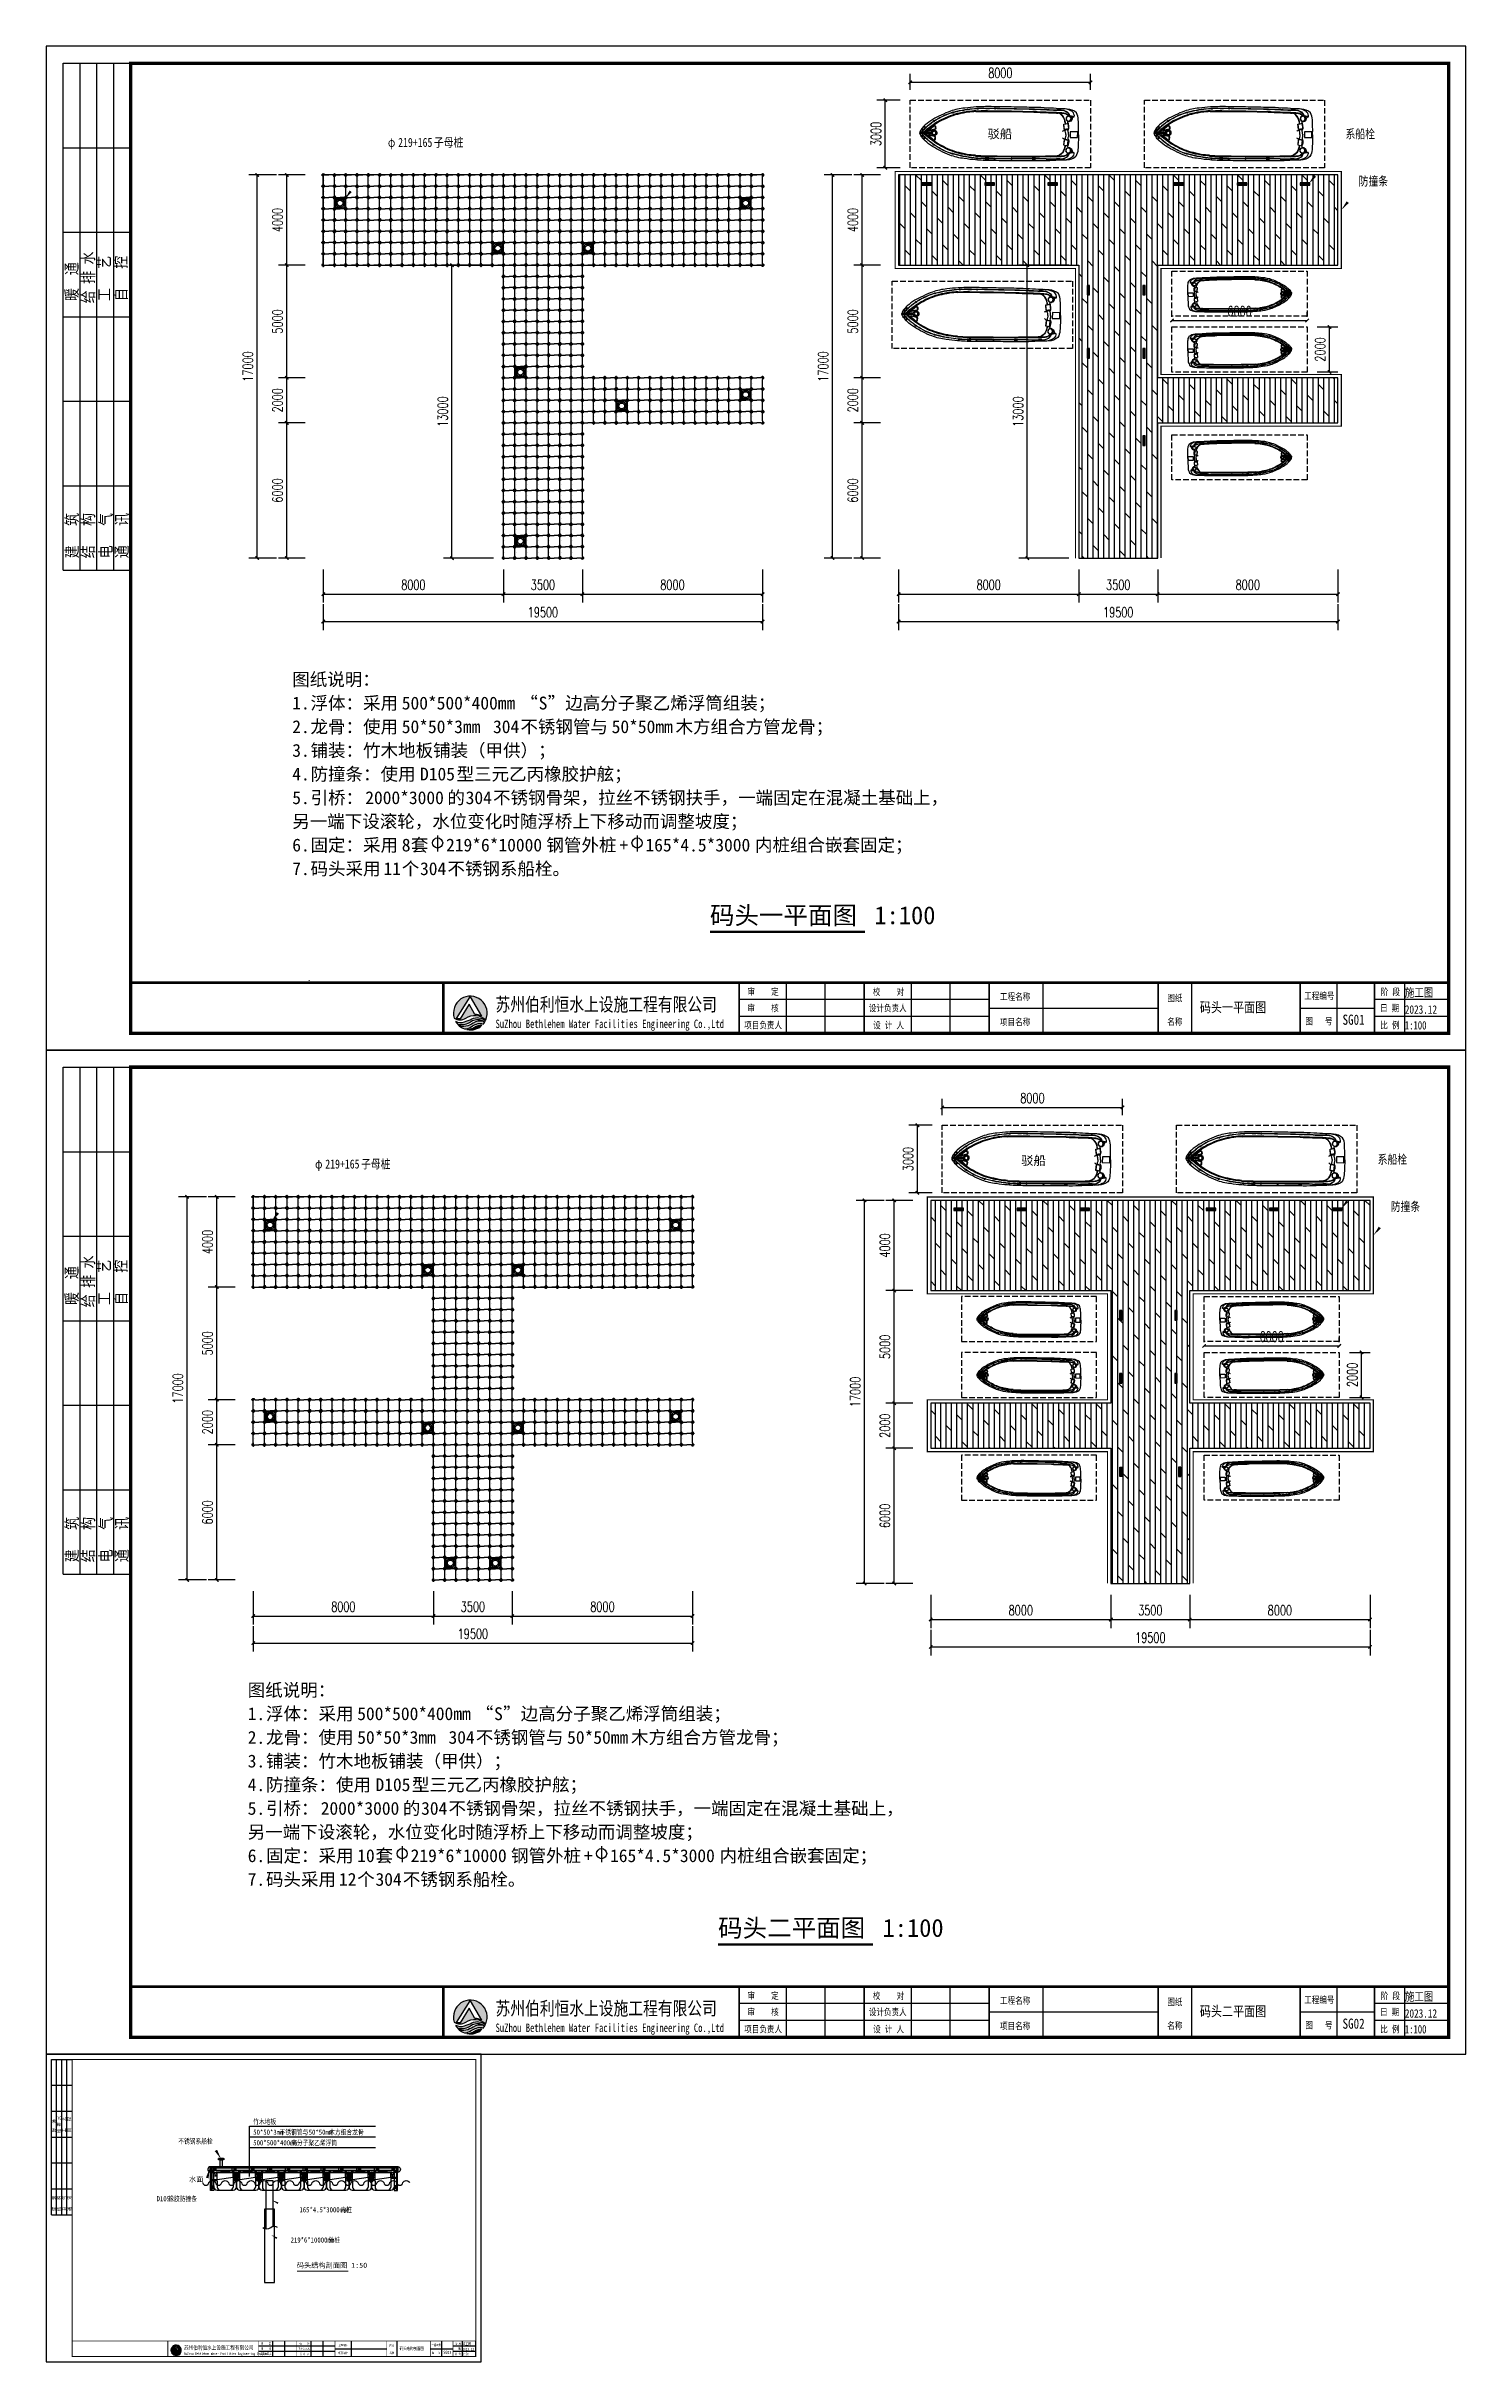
# Model space of a CAD drawing. Extents: x 140753 to 369320, y 91222 to 396627.
# Drawn here: x 244115 to 307115, y 223364 to 326108 of the extents above; entities that cross this region are included whole.
import ezdxf

# ---------------------------------------------------------------- set-up
doc = ezdxf.new("R2010")
doc.units = 0
doc.header["$LTSCALE"] = 1000
doc.linetypes.add('-6_350_HOLE$0$DASH', pattern=[0.35, 0.25, -0.1])
doc.layers.add('00标注文字', color=2, linetype='Continuous', lineweight=15)
doc.layers.add('伯利恒浮筒', color=5, linetype='Continuous', lineweight=5)
for name, color, linetype in [('DIM_SYMB', 3, 'Continuous'), ('furniture', 6, 'Continuous'), ('PUB_DIM', 3, 'Continuous'), ('PUB_TEXT', 7, 'Continuous'), ('W-_ANTICOLLISION防撞措施', 121, 'Continuous'), ('W-FLOAT_BOWL浮筒', 253, 'Continuous'), ('W-MOUNTING固定方式', 5, 'Continuous'), ('W-Water-水流线', 140, 'Continuous'), ('栏杆', 6, 'Continuous'), ('短销钉', 253, 'Continuous'), ('蓝色浮筒', 150, 'Continuous')]:
    doc.layers.add(name, color=color, linetype=linetype)
doc.styles.add('-宋体', font='', dxfattribs={"width": 0.8})
doc.styles.add('_TCH_DIM', font='SIMPLEX.shx', dxfattribs={"width": 0.7, "bigfont": 'GBCBIG.shx'})
doc.styles.add('_TCH_DIM_T3', font='SIMPLEX.shx', dxfattribs={"width": 0.705882, "bigfont": 'hztxt.shx'})
doc.styles.get("Standard").update_dxf_attribs({"font": ''})
doc.styles.add('图框', font='')
doc.styles.add('黑体', font='simhei.ttf', dxfattribs={"width": 0.8})
doc.styles.get('-宋体').set_extended_font_data('SimSun')
doc.styles.get('Standard').set_extended_font_data('SimSun')
doc.styles.get('图框').set_extended_font_data('SimSun')
doc.dimstyles.new('_TCH_ARCH&&150', dxfattribs={"dimtxt": 446.25, "dimasz": 150, "dimexe": 375, "dimexo": 450, "dimgap": 189.375, "dimtad": 1, "dimdec": 0, "dimzin": 0, "dimdsep": 46, "dimtxsty": '_TCH_DIM_T3', "dimblk": 'ARCHTICK', "dimcen": 0.09, "dimclrt": 7, "dimazin": 2, "dimtfac": 1, "dimtdec": 0, "dimtix": 1, "dimtmove": 2, "dimatfit": 3, "dimfxl": 0, "dimtolj": 1, "dimtzin": 0, "dimarcsym": 0})

msp = doc.modelspace()

# ---------------------------------------------------------------- texts
at = {"layer": 'PUB_TEXT', "color": 7, "style": '-宋体', "width": 0.8}
for s, height, p in [('φ', 398.7, (259277.6, 321646)), ('219+165', 398.73, (259731.2, 321646)), ('子母桩', 398.73, (261319.1, 321646)), ('系船栓', 398.73, (301782.9, 322023)), ('防撞条', 398.73, (302363.4, 319929)), ('φ', 398.7, (256044.1, 276311.2)), ('219+165', 398.73, (256497.8, 276311.2)), ('子母桩', 398.73, (258085.6, 276311.2)), ('系船栓', 398.73, (303207.6, 276520.5)), ('防撞条', 398.73, (303788.1, 274426.5))]:
    msp.add_text(s, height=height, dxfattribs=at).set_placement(p)
at = {"layer": 'PUB_TEXT'}
for s, height, p in [('驳船', 398.73, (285893.6, 322023.6)), ('图纸说明：', 569.62, (255032.2, 297730.7)), ('1.', 569.62, (255032.2, 296680.7)), ('浮体：采用', 569.62, (255842.3, 296680.7)), ('500*500*400mm', 569.62, (259892.9, 296680.7)), ('“', 569.6, (265158.8, 296680.7)), ('S', 569.6, (265968.9, 296680.7)), ('”边高分子聚乙烯浮筒组装；', 569.62, (266374, 296680.7)), ('2.', 569.62, (255032.2, 295630.7)), ('龙骨：使用', 569.62, (255842.3, 295630.7)), ('50*50*3mm', 569.62, (259892.9, 295630.7)), ('304', 569.62, (263943.6, 295630.7)), ('不锈钢管与', 569.62, (265158.8, 295630.7)), ('50*50mm', 569.62, (269209.4, 295630.7)), ('木方组合方管龙骨；', 569.62, (272044.8, 295630.7)), ('3.', 569.62, (255032.2, 294580.7)), ('铺装：竹木地板铺装（甲供）；', 569.62, (255842.3, 294580.7)), ('4.', 569.62, (255032.2, 293530.7)), ('防撞条：使用', 569.62, (255842.3, 293530.7)), ('D105', 569.62, (260703.1, 293530.7)), ('型三元乙丙橡胶护舷；', 569.62, (262323.3, 293530.7)), ('5.', 569.62, (255032.2, 292480.7)), ('引桥：', 569.62, (255842.3, 292480.7)), ('2000*3000', 569.62, (258272.7, 292480.7)), ('的', 569.6, (261918.3, 292480.7)), ('304', 569.62, (262728.4, 292480.7)), ('不锈钢骨架，拉丝不锈钢扶手，一端固定在混凝土基础上，', 569.62, (263943.6, 292480.7)), ('另一端下设滚轮，水位变化时随浮桥上下移动而调整坡度；', 569.62, (255032.2, 291430.7)), ('6.', 569.62, (255032.2, 290380.7)), ('固定：采用', 569.62, (255842.3, 290380.7)), ('8', 569.6, (259892.9, 290380.7)), ('套', 569.6, (260298, 290380.7)), ('219*6*10000', 569.62, (261858.1, 290380.7)), ('钢管外桩', 569.62, (266313.8, 290380.7)), ('+', 569.6, (269554.3, 290380.7)), ('165*4.5*3000', 569.62, (270709.4, 290380.7)), ('内桩组合嵌套固定；', 569.62, (275570.2, 290380.7)), ('7.', 569.62, (255032.2, 289330.7)), ('码头采用', 569.62, (255842.3, 289330.7)), ('11', 569.62, (259082.8, 289330.7)), ('个', 569.6, (259892.9, 289330.7)), ('304', 569.62, (260703.1, 289330.7)), ('不锈钢系船栓。', 569.62, (261918.3, 289330.7)), ('驳船', 398.73, (287388.2, 276465.7)), ('图纸说明：', 569.62, (253054.7, 252883.2)), ('1.', 569.62, (253054.7, 251833.2)), ('浮体：采用', 569.62, (253864.9, 251833.2)), ('500*500*400mm', 569.62, (257915.5, 251833.2)), ('“', 569.6, (263181.3, 251833.2)), ('S', 569.6, (263991.4, 251833.2)), ('”边高分子聚乙烯浮筒组装；', 569.62, (264396.5, 251833.2)), ('2.', 569.62, (253054.7, 250783.2)), ('龙骨：使用', 569.62, (253864.9, 250783.2)), ('50*50*3mm', 569.62, (257915.5, 250783.2)), ('304', 569.62, (261966.1, 250783.2)), ('不锈钢管与', 569.62, (263181.3, 250783.2)), ('50*50mm', 569.62, (267232, 250783.2)), ('木方组合方管龙骨；', 569.62, (270067.4, 250783.2)), ('3.', 569.62, (253054.7, 249733.2)), ('铺装：竹木地板铺装（甲供）；', 569.62, (253864.9, 249733.2)), ('4.', 569.62, (253054.7, 248683.2)), ('防撞条：使用', 569.62, (253864.9, 248683.2)), ('D105', 569.62, (258725.6, 248683.2)), ('型三元乙丙橡胶护舷；', 569.62, (260345.9, 248683.2)), ('5.', 569.62, (253054.7, 247633.2)), ('引桥：', 569.62, (253864.9, 247633.2)), ('2000*3000', 569.62, (256295.2, 247633.2)), ('的', 569.6, (259940.8, 247633.2)), ('304', 569.62, (260750.9, 247633.2)), ('不锈钢骨架，拉丝不锈钢扶手，一端固定在混凝土基础上，', 569.62, (261966.1, 247633.2)), ('另一端下设滚轮，水位变化时随浮桥上下移动而调整坡度；', 569.62, (253054.7, 246583.2)), ('6.', 569.62, (253054.7, 245533.2)), ('固定：采用', 569.62, (253864.9, 245533.2)), ('10', 569.62, (257915.5, 245533.2)), ('套', 569.6, (258725.6, 245533.2)), ('219*6*10000', 569.62, (260285.8, 245533.2)), ('钢管外桩', 569.62, (264741.4, 245533.2)), ('+', 569.6, (267982, 245533.2)), ('165*4.5*3000', 569.62, (269137, 245533.2)), ('内桩组合嵌套固定；', 569.62, (273997.8, 245533.2)), ('7.', 569.62, (253054.7, 244483.2)), ('码头采用', 569.62, (253864.9, 244483.2)), ('12', 569.62, (257105.4, 244483.2)), ('个', 569.6, (257915.5, 244483.2)), ('304', 569.62, (258725.6, 244483.2)), ('不锈钢系船栓。', 569.62, (259940.8, 244483.2))]:
    msp.add_text(s, height=height, dxfattribs=at).set_placement(p)
at = {"layer": 'PUB_TEXT', "color": 7}
for s, p in [('码头一平面图', (273570.2, 287150.9)), ('1:100', (280867.9, 287150.9)), ('码头二平面图', (273933.1, 242215.3)), ('1:100', (281230.9, 242215.3))]:
    msp.add_text(s, height=797.47, dxfattribs=at).set_placement(p)

# ---------------------------------------------------------------- blocks, each defined once
blk = doc.blocks.new('$TITLEBLK$00000187')
h = blk.add_hatch(color=140)
h.dxf.hatch_style = 1
h.paths.add_polyline_path([(-294.3, 4.5, 0.294083), (-290.89, 4.48, -0.363756), (-284.97, 3.96, 1.450144)])
h.paths.add_polyline_path([(-289.53, 10.8), (-286.23, 5.12, 0.101723), (-288.23, 5.58), (-289.84, 8.66), (-292.52, 4.26, -0.081837), (-293.64, 4.38)], flags=16)
h = blk.add_hatch(color=174)
h.paths.add_polyline_path([(-285.05, 3.78, 0.296692), (-289.05, 4.29, -0.04264), (-291.3, 3.4, -0.209747), (-293.92, 3.62, 0.179915), (-291.3, 1.33, 0.169783), (-289.28, 1.97, -0.05744), (-287.69, 2.74, -0.214092), (-285.77, 2.71, 0.064571)])
h.paths.add_polyline_path([(-288.71, 3.03, -0.084014), (-290.89, 2.08, -0.271733), (-292.96, 2.61, 0.071966), (-291.58, 2.64, 0.098278), (-289.75, 3.23, -0.072406), (-288.51, 3.9, -0.088156), (-286.96, 4.07, -0.181988), (-285.56, 3.48, 0.206106)], flags=16)
blk.add_hatch(color=174).paths.add_polyline_path([(-286.08, 2.39, 0.189728), (-288.25, 1.81, -0.126537), (-290.52, 1.1, 0.245013)])
for p, q in [((-196, 0), (-196, 15)), ((-184.5, 0), (-184.5, 15)), ((-159, 0), (-159, 15)), ((-147.5, 0), (-147.5, 15)), ((-120, 0), (-120, 15)), ((-76, 0), (-76, 15)), ((-33, 0), (-33, 15)), ((-13, 0), (-13, 15)), ((0, 0), (0, 15)), ((-136, 10), (-210, 10)), ((-136, 7.5), (-86, 7.5)), ((-44, 7.5), (-22, 7.5)), ((0, 10), (-22, 10)), ((-136, 5), (-210, 5)), ((0, 5), (-22, 5))]:
    blk.add_line(p, q)
for points, const_width in [([(-297.54, 0), (-297.54, 15), (0, 15)], 0.8), ([(-210, 0), (-210, 15)], 0.5), ([(-173, 0), (-173, 15)], 0.5), ([(-136, 0), (-136, 15)], 0.5), ([(-86, 0), (-86, 15)], 0.5), ([(-44, 0), (-44, 15)], 0.5), ([(-22, 0), (-22, 15)], 0.5)]:
    blk.add_lwpolyline(points, dxfattribs=dict(const_width=const_width))
for points in [[(-294.3, 4.5, 0.294083), (-290.89, 4.48, -0.363756), (-284.97, 3.96, 1.450144)], [(-293.64, 4.38), (-289.53, 10.8), (-286.23, 5.12, 0.101723), (-288.23, 5.58), (-289.84, 8.66), (-292.52, 4.26, -0.081837)]]:
    blk.add_lwpolyline(points, format="xyb", close=True)
for points in [[(-293.92, 3.62, 0.209747), (-291.3, 3.4, 0.04264), (-289.05, 4.29, -0.296692), (-285.05, 3.78)], [(-292.96, 2.61, 0.071966), (-291.58, 2.64, 0.098278), (-289.75, 3.23, -0.072406), (-288.51, 3.9, -0.088156), (-286.96, 4.07, -0.181988), (-285.56, 3.48, 0.206106), (-288.71, 3.03, -0.084014), (-290.89, 2.08, -0.271733), (-292.96, 2.61)], [(-291.3, 1.33, 0.169783), (-289.28, 1.97, -0.05744), (-287.69, 2.74, -0.214092), (-285.77, 2.71, -0.214092)], [(-290.52, 1.1, 0.126537), (-288.25, 1.81, -0.189728), (-286.08, 2.39, -0.189728)]]:
    blk.add_lwpolyline(points, format="xyb")
for start, end in [(208.47056, 249.26757), (258.57514, 313.64322), (318.83836, 333.61646)]:
    blk.add_arc((-289.53, 6), 5, start, end)
at = {"style": '图框'}
for s, height, width, p in [('苏州伯利恒水上设施工程有限公司', 4, 0.8, (-282.06, 6.56)), ('审    核', 2, 0.8, (-207.55, 6.48)), ('审    定', 2, 0.8, (-207.53, 11.34)), ('设计负责人', 2, 0.8, (-171.62, 6.48)), ('校    对', 2, 0.8, (-170.43, 11.27)), ('工程名称', 2, 0.8, (-132.8, 9.86)), ('图纸', 2, 0.8, (-83.31, 9.46)), ('工程编号', 2, 0.8, (-42.79, 10.08)), ('阶 段', 2, 0.8, (-20.12, 11.27)), ('日 期', 2, 0.8, (-20.31, 6.48)), ('SuZhou Bethlehem Water Facilities Engineering Co.,Ltd ', 2.5, 0.75, (-282.06, 1.57)), ('项目负责人', 2, 0.8, (-208.49, 1.42)), ('设 计 人', 2, 0.8, (-170.33, 1.42)), ('项目名称', 2, 0.8, (-132.8, 2.36)), ('名称', 2, 0.8, (-83.31, 2.46)), ('图   号', 2, 0.8, (-42.46, 2.6)), ('比 例', 2, 0.8, (-20.27, 1.42))]:
    blk.add_text(s, height=height, dxfattribs=dict(at, width=width)).set_placement(p)
for tag, p in [('审定人', (-193.68, 10.95)), ('校对', (-155.51, 10.92)), ('审核人', (-193.68, 6.03)), ('设计负责人', (-158.64, 6.23)), ('项目负责人', (-195.69, 1.11)), ('设计人', (-156.48, 1.18))]:
    blk.add_attdef(tag, p, '', height=3)
for tag, p, height, style, width in [('工程名称', (-115.66, 9.53), 3, '-宋体', 0.8), ('图名', (-73.67, 6.22), 3, '-宋体', 0.8), ('阶段', (-12.96, 10.81), 2.5, '黑体', 0.8), ('日期', (-12.96, 5.8), 2.5, '黑体', 0.8), ('项目名称', (-115.65, 1.97), 3, '-宋体', 0.8), ('图号', (-31.44, 2.55), 3, '_TCH_DIM', 0.7), ('比例', (-12.96, 1.14), 2.5, '黑体', 0.8)]:
    blk.add_attdef(tag, p, '', height=height, dxfattribs=dict(style=style, width=width))
blk = doc.blocks.new('$TITLEBLK$00000095')
for p, q in [((-150, 20), (-150, 0)), ((-150, 20), (0, 20)), ((-150, 15), (-75, 15)), ((-125, 20), (-125, 0)), ((-100, 20), (-100, 0)), ((-75, 20), (-75, 0)), ((-75, 20), (-75, 0)), ((-75, 15), (0, 15)), ((-50, 20), (-50, 0)), ((-25, 20), (-25, 0)), ((0, 20), (0, 0)), ((-150, 10), (-75, 10)), ((-75, 10), (0, 10)), ((-150, 5), (-75, 5)), ((-75, 5), (0, 5))]:
    blk.add_line(p, q)
at = {"width": 0.8}
for s, p in [('结   构', (-146.45, 10.91)), ('建   筑', (-146.45, 15.65)), ('给 排 水', (-71.03, 10.9)), ('暖  通', (-70.35, 15.73)), ('电   气', (-146.45, 5.65)), ('工   艺', (-70.35, 6.13)), ('通   讯', (-146.45, 0.88)), ('自   控', (-70.35, 1.24))]:
    blk.add_text(s, height=3.509, dxfattribs=at).set_placement(p)
blk = doc.blocks.new('rgthtyjyuk')
blk.add_lwpolyline([(0, 0), (420, 0), (420, 297), (0, 297)], close=True)
at = {"const_width": 1}
blk.add_lwpolyline([(25, 5), (415, 5), (415, 292), (25, 292)], close=True, dxfattribs=at)
at = {"const_width": 0.8}
blk.add_lwpolyline([(415, 20), (25, 20)], dxfattribs=at)
at = {"rotation": 90}
blk.add_blockref('$TITLEBLK$00000095', (25, 292), dxfattribs=at)
blk = doc.blocks.new('浮筒')
at = {"layer": '蓝色浮筒'}
blk.add_line((441, 238), (441, 238), dxfattribs=at)
for points in [[(0, 417, 0.1989124), (-9, 438), (-49, 479, -0.4142136), (-49, 521), (-21, 549, -0.4142136), (21, 549), (62, 509, 0.1989124), (83, 500), (250, 500)], [(0, 83, -0.1989124), (-9, 62), (-49, 21, 0.4142136), (-49, -21), (-21, -49, 0.4142136), (21, -49), (62, -9, -0.1989124), (83, 0), (250, 0)], [(500, 417, -0.1989124), (509, 438), (549, 479, 0.4142136), (549, 521), (521, 549, 0.4142136), (479, 549), (438, 509, -0.1989124), (417, 500), (250, 500)], [(500, 83, 0.1989124), (509, 62), (549, 21, -0.4142136), (549, -21), (521, -49, -0.4142136), (479, -49), (438, -9, 0.1989124), (417, 0), (250, 0)]]:
    blk.add_lwpolyline(points, format="xyb", dxfattribs=at)
for points in [[(0, 417), (0, 83)], [(500, 417), (500, 83)]]:
    blk.add_lwpolyline(points, dxfattribs=at)
for centre, radius, start, end in [((-25, 500), 5, 84.26083, 275.73917), ((-25, 0), 5, 84.26083, 275.73917), ((0, 500), 25, 101.47834, 168.52166), ((0, 500), 25, 191.47834, 258.52166), ((0, 0), 25, 101.47834, 168.52166), ((0, 525), 5, 354.26083, 185.73917), ((0, 475), 5, 174.26083, 5.73917), ((0, 25), 5, 354.26083, 185.73917), ((0, 500), 25, 11.47834, 78.52166), ((0, 500), 25, 281.47834, 348.52166), ((0, 0), 25, 11.47834, 78.52166), ((25, 500), 5, 264.26083, 95.73917), ((25, 0), 5, 264.26083, 95.73917), ((475, 500), 5, 84.26083, 275.73917), ((475, 0), 5, 84.26083, 275.73917), ((500, 500), 25, 101.47834, 168.52166), ((500, 500), 25, 191.47834, 258.52166), ((500, 0), 25, 101.47834, 168.52166), ((500, 525), 5, 354.26083, 185.73917), ((500, 475), 5, 174.26083, 5.73917), ((500, 25), 5, 354.26083, 185.73917), ((500, 500), 25, 11.47834, 78.52166), ((500, 500), 25, 281.47834, 348.52166), ((500, 0), 25, 11.47834, 78.52166), ((525, 500), 5, 264.26083, 95.73917), ((525, 0), 5, 264.26083, 95.73917), ((0, 0), 25, 191.47834, 258.52166), ((0, -25), 5, 174.26083, 5.73917), ((0, 0), 25, 281.47834, 348.52166), ((500, 0), 25, 191.47834, 258.52166), ((500, -25), 5, 174.26083, 5.73917), ((500, 0), 25, 281.47834, 348.52166)]:
    blk.add_arc(centre, radius, start, end, dxfattribs=at)
blk = doc.blocks.new('*U42')
at = {"layer": '蓝色浮筒', "rotation": 180.0000000383531}
blk.add_blockref('浮筒', (250, 250), dxfattribs=at)
blk = doc.blocks.new('*U43')
at = {"layer": 'W-_ANTICOLLISION防撞措施', "color": 0, "linetype": 'ByBlock', "lineweight": -2, "transparency": 16777216}
for p in [(0, 0), (500, 0), (1000, 0), (1500, 0), (2000, 0), (2500, 0), (3000, 0), (3500, 0), (4000, 0), (4500, 0), (5000, 0), (5500, 0), (6000, 0), (6500, 0), (7000, 0), (7500, 0), (8000, 0), (8500, 0), (9000, 0), (9500, 0), (10000, 0), (10500, 0), (11000, 0), (11500, 0), (12000, 0), (12500, 0), (13000, 0), (13500, 0), (14000, 0), (14500, 0), (15000, 0), (15500, 0), (16000, 0), (16500, 0), (17000, 0), (17500, 0), (18000, 0), (18500, 0), (19000, 0), (0, -500), (0, -1000), (500, -500), (500, -1000), (1000, -500), (1000, -1000), (1500, -500), (1500, -1000), (2000, -500), (2000, -1000), (2500, -500), (2500, -1000), (3000, -500), (3000, -1000), (3500, -500), (3500, -1000), (4000, -500), (4000, -1000), (4500, -500), (4500, -1000), (5000, -500), (5000, -1000), (5500, -500), (5500, -1000), (6000, -500), (6000, -1000), (6500, -500), (6500, -1000), (7000, -500), (7000, -1000), (7500, -500), (7500, -1000), (8000, -500), (8000, -1000), (8500, -500), (8500, -1000), (9000, -500), (9000, -1000), (9500, -500), (9500, -1000), (10000, -500), (10000, -1000), (10500, -500), (10500, -1000), (11000, -500), (11000, -1000), (11500, -500), (11500, -1000), (12000, -500), (12000, -1000), (12500, -500), (12500, -1000), (13000, -500), (13000, -1000), (13500, -500), (13500, -1000), (14000, -500), (14000, -1000), (14500, -500), (14500, -1000), (15000, -500), (15000, -1000), (15500, -500), (15500, -1000), (16000, -500), (16000, -1000), (16500, -500), (16500, -1000), (17000, -500), (17000, -1000), (17500, -500), (17500, -1000), (18000, -500), (18000, -1000), (18500, -500), (18500, -1000), (19000, -500), (19000, -1000), (0, -1500), (0, -2000), (500, -1500), (500, -2000), (1000, -1500), (1000, -2000), (1500, -1500), (1500, -2000), (2000, -1500), (2000, -2000), (2500, -1500), (2500, -2000), (3000, -1500), (3000, -2000), (3500, -1500), (3500, -2000), (4000, -1500), (4000, -2000), (4500, -1500), (4500, -2000), (5000, -1500), (5000, -2000), (5500, -1500), (5500, -2000), (6000, -1500), (6000, -2000), (6500, -1500), (6500, -2000), (7000, -1500), (7000, -2000), (7500, -1500), (7500, -2000), (8000, -1500), (8000, -2000), (8500, -1500), (8500, -2000), (9000, -1500), (9000, -2000), (9500, -1500), (9500, -2000), (10000, -1500), (10000, -2000), (10500, -1500), (10500, -2000), (11000, -1500), (11000, -2000), (11500, -1500), (11500, -2000), (12000, -1500), (12000, -2000), (12500, -1500), (12500, -2000), (13000, -1500), (13000, -2000), (13500, -1500), (13500, -2000), (14000, -1500), (14000, -2000), (14500, -1500), (14500, -2000), (15000, -1500), (15000, -2000), (15500, -1500), (15500, -2000), (16000, -1500), (16000, -2000), (16500, -1500), (16500, -2000), (17000, -1500), (17000, -2000), (17500, -1500), (17500, -2000), (18000, -1500), (18000, -2000), (18500, -1500), (18500, -2000), (19000, -1500), (19000, -2000), (0, -2500), (0, -3000), (500, -2500), (500, -3000), (1000, -2500), (1000, -3000), (1500, -2500), (1500, -3000), (2000, -2500), (2000, -3000), (2500, -2500), (2500, -3000), (3000, -2500), (3000, -3000), (3500, -2500), (3500, -3000), (4000, -2500), (4000, -3000), (4500, -2500), (4500, -3000), (5000, -2500), (5000, -3000), (5500, -2500), (5500, -3000), (6000, -2500), (6000, -3000), (6500, -2500), (6500, -3000), (7000, -2500), (7000, -3000), (7500, -2500), (7500, -3000), (8000, -2500), (8000, -3000), (8500, -2500), (8500, -3000), (9000, -2500), (9000, -3000), (9500, -2500), (9500, -3000), (10000, -2500), (10000, -3000), (10500, -2500), (10500, -3000), (11000, -2500), (11000, -3000), (11500, -2500), (11500, -3000), (12000, -2500), (12000, -3000), (12500, -2500), (12500, -3000), (13000, -2500), (13000, -3000), (13500, -2500), (13500, -3000), (14000, -2500), (14000, -3000), (14500, -2500), (14500, -3000), (15000, -2500), (15000, -3000), (15500, -2500), (15500, -3000), (16000, -2500), (16000, -3000), (16500, -2500), (16500, -3000), (17000, -2500), (17000, -3000), (17500, -2500), (17500, -3000), (18000, -2500), (18000, -3000), (18500, -2500), (18500, -3000), (19000, -2500), (19000, -3000), (0, -3500), (500, -3500), (1000, -3500), (1500, -3500), (2000, -3500), (2500, -3500), (3000, -3500), (3500, -3500), (4000, -3500), (4500, -3500), (5000, -3500), (5500, -3500), (6000, -3500), (6500, -3500), (7000, -3500), (7500, -3500), (8000, -3500), (8500, -3500), (9000, -3500), (9500, -3500), (10000, -3500), (10500, -3500), (11000, -3500), (11500, -3500), (12000, -3500), (12500, -3500), (13000, -3500), (13500, -3500), (14000, -3500), (14500, -3500), (15000, -3500), (15500, -3500), (16000, -3500), (16500, -3500), (17000, -3500), (17500, -3500), (18000, -3500), (18500, -3500), (19000, -3500)]:
    blk.add_blockref('*U42', p, dxfattribs=at)
blk = doc.blocks.new('*U44')
at = {"layer": '蓝色浮筒', "rotation": 180.0000000383531}
blk.add_blockref('浮筒', (250, 250), dxfattribs=at)
blk = doc.blocks.new('*U45')
at = {"layer": 'W-_ANTICOLLISION防撞措施', "color": 0, "linetype": 'ByBlock', "lineweight": -2, "transparency": 16777216}
for p in [(0, 0), (500, 0), (1000, 0), (1500, 0), (2000, 0), (2500, 0), (3000, 0), (0, -500), (0, -1000), (500, -500), (500, -1000), (1000, -500), (1000, -1000), (1500, -500), (1500, -1000), (2000, -500), (2000, -1000), (2500, -500), (2500, -1000), (3000, -500), (3000, -1000), (0, -1500), (0, -2000), (500, -1500), (500, -2000), (1000, -1500), (1000, -2000), (1500, -1500), (1500, -2000), (2000, -1500), (2000, -2000), (2500, -1500), (2500, -2000), (3000, -1500), (3000, -2000), (0, -2500), (0, -3000), (500, -2500), (500, -3000), (1000, -2500), (1000, -3000), (1500, -2500), (1500, -3000), (2000, -2500), (2000, -3000), (2500, -2500), (2500, -3000), (3000, -2500), (3000, -3000), (0, -3500), (0, -4000), (500, -3500), (500, -4000), (1000, -3500), (1000, -4000), (1500, -3500), (1500, -4000), (2000, -3500), (2000, -4000), (2500, -3500), (2500, -4000), (3000, -3500), (3000, -4000), (0, -4500), (0, -5000), (500, -4500), (500, -5000), (1000, -4500), (1000, -5000), (1500, -4500), (1500, -5000), (2000, -4500), (2000, -5000), (2500, -4500), (2500, -5000), (3000, -4500), (3000, -5000), (0, -5500), (0, -6000), (500, -5500), (500, -6000), (1000, -5500), (1000, -6000), (1500, -5500), (1500, -6000), (2000, -5500), (2000, -6000), (2500, -5500), (2500, -6000), (3000, -5500), (3000, -6000), (0, -6500), (0, -7000), (0, -7500), (500, -6500), (500, -7000), (500, -7500), (1000, -6500), (1000, -7000), (1000, -7500), (1500, -6500), (1500, -7000), (1500, -7500), (2000, -6500), (2000, -7000), (2000, -7500), (2500, -6500), (2500, -7000), (2500, -7500), (3000, -6500), (3000, -7000), (3000, -7500), (0, -8000), (0, -8500), (500, -8000), (500, -8500), (1000, -8000), (1000, -8500), (1500, -8000), (1500, -8500), (2000, -8000), (2000, -8500), (2500, -8000), (2500, -8500), (3000, -8000), (3000, -8500), (0, -9000), (0, -9500), (500, -9000), (500, -9500), (1000, -9000), (1000, -9500), (1500, -9000), (1500, -9500), (2000, -9000), (2000, -9500), (2500, -9000), (2500, -9500), (3000, -9000), (3000, -9500), (0, -10000), (0, -10500), (500, -10000), (500, -10500), (1000, -10000), (1000, -10500), (1500, -10000), (1500, -10500), (2000, -10000), (2000, -10500), (2500, -10000), (2500, -10500), (3000, -10000), (3000, -10500), (0, -11000), (0, -11500), (500, -11000), (500, -11500), (1000, -11000), (1000, -11500), (1500, -11000), (1500, -11500), (2000, -11000), (2000, -11500), (2500, -11000), (2500, -11500), (3000, -11000), (3000, -11500), (0, -12000), (0, -12500), (500, -12000), (500, -12500), (1000, -12000), (1000, -12500), (1500, -12000), (1500, -12500), (2000, -12000), (2000, -12500), (2500, -12000), (2500, -12500), (3000, -12000), (3000, -12500)]:
    blk.add_blockref('*U44', p, dxfattribs=at)
blk = doc.blocks.new('*U46')
at = {"layer": '蓝色浮筒', "rotation": 180.0000000383531}
blk.add_blockref('浮筒', (250, 250), dxfattribs=at)
blk = doc.blocks.new('*U47')
at = {"layer": 'W-_ANTICOLLISION防撞措施', "color": 0, "linetype": 'ByBlock', "lineweight": -2, "transparency": 16777216}
for p in [(0, 0), (500, 0), (1000, 0), (1500, 0), (2000, 0), (2500, 0), (3000, 0), (3500, 0), (4000, 0), (4500, 0), (5000, 0), (5500, 0), (6000, 0), (6500, 0), (7000, 0), (7500, 0), (0, -500), (0, -1000), (500, -500), (500, -1000), (1000, -500), (1000, -1000), (1500, -500), (1500, -1000), (2000, -500), (2000, -1000), (2500, -500), (2500, -1000), (3000, -500), (3000, -1000), (3500, -500), (3500, -1000), (4000, -500), (4000, -1000), (4500, -500), (4500, -1000), (5000, -500), (5000, -1000), (5500, -500), (5500, -1000), (6000, -500), (6000, -1000), (6500, -500), (6500, -1000), (7000, -500), (7000, -1000), (7500, -500), (7500, -1000), (0, -1500), (500, -1500), (1000, -1500), (1500, -1500), (2000, -1500), (2500, -1500), (3000, -1500), (3500, -1500), (4000, -1500), (4500, -1500), (5000, -1500), (5500, -1500), (6000, -1500), (6500, -1500), (7000, -1500), (7500, -1500)]:
    blk.add_blockref('*U46', p, dxfattribs=at)
blk = doc.blocks.new('*U37')
at = {"color": 8, "linetype": 'Continuous', "lineweight": 15}
for p, q in [((-1, 2), (-2, 1)), ((0, 1), (0, -1)), ((-1, -2), (-2, -1))]:
    blk.add_line(p, q, dxfattribs=at)
at = {"color": 7, "linetype": 'Continuous', "lineweight": 15}
for p, q in [((16, 1), (0, 1)), ((0, 0), (19, 0)), ((16, 1), (16, 0)), ((19, -1), (19, 0)), ((0, -1), (19, -1))]:
    blk.add_line(p, q, dxfattribs=at)
for centre, radius, start, end in [((-3, 0), 2.9, 41.31782, 318.68218), ((-3, 0), 1.45, 41.31782, 318.68218), ((0, 3), 2.82, 221.31782, 270), ((0, -3), 2.82, 90, 138.68218), ((0, 3), 1.37, 221.31782, 270), ((0, -3), 1.37, 90, 138.68218)]:
    blk.add_arc(centre, radius, start, end, dxfattribs=at)
blk = doc.blocks.new('*U39')
blk.add_lwpolyline([(-12, 0), (-12, 2.5), (12, 2.5), (12, 0)], close=True)
blk = doc.blocks.new('无头销轴_B型_D12X150')
at = {"color": 0}
for p, q in [((-72, 6), (-72, -6)), ((72, 6), (72, -6))]:
    blk.add_line(p, q, dxfattribs=at)
blk.add_lwpolyline([(-75, 4), (-75, -4), (-72, -6), (72, -6), (75, -4), (75, 4), (72, 6), (-72, 6)], close=True, dxfattribs=at)
for centre in [(-70, 0), (70, 0)]:
    blk.add_circle(centre, 1.6, dxfattribs=at)
blk = doc.blocks.new('sdf')
at = {"layer": 'W-MOUNTING固定方式', "color": 0}
for p, q in [((43108, -2622), (43108, -2815)), ((43109, -2673), (43112, -2671)), ((43109, -2764), (43109, -2673)), ((43109, -2764), (43112, -2766)), ((43112, -2671), (43112, -2766)), ((43112, -2671), (43186, -2671)), ((43186, -2766), (43112, -2766)), ((43186, -2766), (43186, -2671)), ((43186, -2671), (43189, -2673)), ((43186, -2766), (43189, -2764)), ((43189, -2673), (43189, -2764)), ((43285, -2497), (43283, -2500)), ((43378, -2500), (43283, -2500)), ((43283, -2574), (43283, -2500)), ((43283, -2574), (43378, -2574)), ((43283, -2574), (43285, -2577)), ((43283, -2863), (43285, -2860)), ((43378, -2863), (43283, -2863)), ((43283, -2937), (43283, -2863)), ((43283, -2937), (43378, -2937)), ((43285, -2940), (43283, -2937)), ((43285, -2497), (43376, -2497)), ((43376, -2577), (43285, -2577)), ((43285, -2860), (43376, -2860)), ((43375, -2940), (43285, -2940)), ((43375, -2940), (43378, -2937)), ((43376, -2497), (43378, -2500)), ((43378, -2574), (43376, -2577)), ((43378, -2863), (43376, -2860)), ((43378, -2500), (43378, -2574)), ((43378, -2863), (43378, -2937)), ((43475, -2671), (43472, -2673)), ((43472, -2764), (43472, -2673)), ((43475, -2766), (43472, -2764)), ((43475, -2671), (43475, -2766)), ((43475, -2671), (43549, -2671)), ((43549, -2766), (43475, -2766)), ((43549, -2766), (43549, -2671)), ((43552, -2674), (43549, -2671)), ((43552, -2764), (43549, -2766)), ((43552, -2674), (43552, -2764))]:
    blk.add_line(p, q, dxfattribs=at)
at = {"layer": 'W-MOUNTING固定方式', "color": 6}
for points in [[(43123, -2568), (43052, -2497, -0.4142136), (43052, -2441), (43052, -2441, -0.4142136), (43109, -2441), (43179, -2511)], [(43123, -2870), (43052, -2941, 0.4142136), (43052, -2997), (43052, -2997, 0.4142136), (43109, -2997), (43179, -2927)], [(43538, -2568), (43609, -2497, 0.4142136), (43609, -2441), (43609, -2441, 0.4142136), (43552, -2441), (43482, -2511)], [(43538, -2870), (43609, -2941, -0.4142136), (43609, -2997), (43609, -2997, -0.4142136), (43552, -2997), (43482, -2927)]]:
    blk.add_lwpolyline(points, format="xyb", dxfattribs=at)
at = {"layer": 'W-MOUNTING固定方式'}
for points in [[(43194, -2941), (43467, -2941), (43553, -2856), (43553, -2582), (43467, -2496), (43194, -2496), (43108, -2582), (43108, -2856)], [(43219, -2881), (43442, -2881), (43493, -2831), (43493, -2607), (43442, -2556), (43219, -2556), (43168, -2607), (43168, -2831)]]:
    blk.add_lwpolyline(points, close=True, dxfattribs=at)
at = {"layer": 'W-MOUNTING固定方式', "color": 0}
for points in [[(43108, -2669), (43149, -2669), (43169, -2669), (43169, -2660), (43149, -2660), (43108, -2660)], [(43108, -2777), (43149, -2777), (43169, -2777), (43169, -2768), (43149, -2768), (43108, -2768)], [(43272, -2496), (43272, -2537), (43272, -2557), (43281, -2557), (43281, -2537), (43281, -2496)], [(43281, -2941), (43281, -2900), (43281, -2880), (43272, -2880), (43272, -2900), (43272, -2941)], [(43380, -2496), (43380, -2537), (43380, -2557), (43389, -2557), (43389, -2537), (43389, -2496)], [(43389, -2941), (43389, -2900), (43389, -2880), (43380, -2880), (43380, -2900), (43380, -2941)], [(43553, -2660), (43512, -2660), (43492, -2660), (43492, -2669), (43512, -2669), (43553, -2669)], [(43553, -2768), (43512, -2768), (43492, -2768), (43492, -2777), (43512, -2777), (43553, -2777)]]:
    blk.add_lwpolyline(points, dxfattribs=at)
at = {"layer": 'W-MOUNTING固定方式', "color": 5}
for centre in [(43080, -2469), (43080, -2969), (43580, -2469), (43580, -2969)]:
    blk.add_circle(centre, 7, dxfattribs=at)
at = {"layer": 'W-MOUNTING固定方式'}
for radius in [136, 130]:
    blk.add_circle((43330, -2719), radius, dxfattribs=at)
at = {"layer": 'W-MOUNTING固定方式', "color": 0, "xscale": -1}
for name, p, rotation in [('*U37', (43143, -2649), 180), ('*U37', (43261, -2906), 270), ('*U39', (43272, -2900), 90), ('*U39', (43389, -2537), 270.0000000000001), ('*U37', (43400, -2531), 90.00000000000007), ('*U39', (43512, -2777), 180)]:
    blk.add_blockref(name, p, dxfattribs=dict(at, rotation=rotation))
for name, p in [('*U39', (43149, -2660)), ('*U37', (43518, -2788))]:
    blk.add_blockref(name, p, dxfattribs=at)
at = {"layer": 'W-MOUNTING固定方式', "color": 0}
for name, p, rotation in [('*U39', (43149, -2777), 180), ('无头销轴_B型_D12X150', (43149, -2719), 90), ('无头销轴_B型_D12X150', (43330, -2900), 180), ('*U37', (43261, -2531), 270.0000000000001), ('*U39', (43272, -2537), 90.00000000000004), ('*U39', (43389, -2900), 270), ('*U37', (43400, -2906), 90.00000000000001), ('*U37', (43518, -2649), 180), ('无头销轴_B型_D12X150', (43512, -2719), 270)]:
    blk.add_blockref(name, p, dxfattribs=dict(at, rotation=rotation))
for name, p in [('*U37', (43143, -2788)), ('无头销轴_B型_D12X150', (43330, -2537)), ('*U39', (43512, -2660))]:
    blk.add_blockref(name, p, dxfattribs=at)
blk = doc.blocks.new('*U52')
at = {"layer": '蓝色浮筒', "rotation": 180.0000000383531}
blk.add_blockref('浮筒', (250, 250), dxfattribs=at)
blk = doc.blocks.new('*U53')
at = {"layer": 'W-_ANTICOLLISION防撞措施', "color": 0, "linetype": 'ByBlock', "lineweight": -2, "transparency": 16777216}
for p in [(0, 0), (500, 0), (1000, 0), (1500, 0), (2000, 0), (2500, 0), (3000, 0), (3500, 0), (4000, 0), (4500, 0), (5000, 0), (5500, 0), (6000, 0), (6500, 0), (7000, 0), (7500, 0), (8000, 0), (8500, 0), (9000, 0), (9500, 0), (10000, 0), (10500, 0), (11000, 0), (11500, 0), (12000, 0), (12500, 0), (13000, 0), (13500, 0), (14000, 0), (14500, 0), (15000, 0), (15500, 0), (16000, 0), (16500, 0), (17000, 0), (17500, 0), (18000, 0), (18500, 0), (19000, 0), (0, -500), (0, -1000), (500, -500), (500, -1000), (1000, -500), (1000, -1000), (1500, -500), (1500, -1000), (2000, -500), (2000, -1000), (2500, -500), (2500, -1000), (3000, -500), (3000, -1000), (3500, -500), (3500, -1000), (4000, -500), (4000, -1000), (4500, -500), (4500, -1000), (5000, -500), (5000, -1000), (5500, -500), (5500, -1000), (6000, -500), (6000, -1000), (6500, -500), (6500, -1000), (7000, -500), (7000, -1000), (7500, -500), (7500, -1000), (8000, -500), (8000, -1000), (8500, -500), (8500, -1000), (9000, -500), (9000, -1000), (9500, -500), (9500, -1000), (10000, -500), (10000, -1000), (10500, -500), (10500, -1000), (11000, -500), (11000, -1000), (11500, -500), (11500, -1000), (12000, -500), (12000, -1000), (12500, -500), (12500, -1000), (13000, -500), (13000, -1000), (13500, -500), (13500, -1000), (14000, -500), (14000, -1000), (14500, -500), (14500, -1000), (15000, -500), (15000, -1000), (15500, -500), (15500, -1000), (16000, -500), (16000, -1000), (16500, -500), (16500, -1000), (17000, -500), (17000, -1000), (17500, -500), (17500, -1000), (18000, -500), (18000, -1000), (18500, -500), (18500, -1000), (19000, -500), (19000, -1000), (0, -1500), (0, -2000), (500, -1500), (500, -2000), (1000, -1500), (1000, -2000), (1500, -1500), (1500, -2000), (2000, -1500), (2000, -2000), (2500, -1500), (2500, -2000), (3000, -1500), (3000, -2000), (3500, -1500), (3500, -2000), (4000, -1500), (4000, -2000), (4500, -1500), (4500, -2000), (5000, -1500), (5000, -2000), (5500, -1500), (5500, -2000), (6000, -1500), (6000, -2000), (6500, -1500), (6500, -2000), (7000, -1500), (7000, -2000), (7500, -1500), (7500, -2000), (8000, -1500), (8000, -2000), (8500, -1500), (8500, -2000), (9000, -1500), (9000, -2000), (9500, -1500), (9500, -2000), (10000, -1500), (10000, -2000), (10500, -1500), (10500, -2000), (11000, -1500), (11000, -2000), (11500, -1500), (11500, -2000), (12000, -1500), (12000, -2000), (12500, -1500), (12500, -2000), (13000, -1500), (13000, -2000), (13500, -1500), (13500, -2000), (14000, -1500), (14000, -2000), (14500, -1500), (14500, -2000), (15000, -1500), (15000, -2000), (15500, -1500), (15500, -2000), (16000, -1500), (16000, -2000), (16500, -1500), (16500, -2000), (17000, -1500), (17000, -2000), (17500, -1500), (17500, -2000), (18000, -1500), (18000, -2000), (18500, -1500), (18500, -2000), (19000, -1500), (19000, -2000), (0, -2500), (0, -3000), (500, -2500), (500, -3000), (1000, -2500), (1000, -3000), (1500, -2500), (1500, -3000), (2000, -2500), (2000, -3000), (2500, -2500), (2500, -3000), (3000, -2500), (3000, -3000), (3500, -2500), (3500, -3000), (4000, -2500), (4000, -3000), (4500, -2500), (4500, -3000), (5000, -2500), (5000, -3000), (5500, -2500), (5500, -3000), (6000, -2500), (6000, -3000), (6500, -2500), (6500, -3000), (7000, -2500), (7000, -3000), (7500, -2500), (7500, -3000), (8000, -2500), (8000, -3000), (8500, -2500), (8500, -3000), (9000, -2500), (9000, -3000), (9500, -2500), (9500, -3000), (10000, -2500), (10000, -3000), (10500, -2500), (10500, -3000), (11000, -2500), (11000, -3000), (11500, -2500), (11500, -3000), (12000, -2500), (12000, -3000), (12500, -2500), (12500, -3000), (13000, -2500), (13000, -3000), (13500, -2500), (13500, -3000), (14000, -2500), (14000, -3000), (14500, -2500), (14500, -3000), (15000, -2500), (15000, -3000), (15500, -2500), (15500, -3000), (16000, -2500), (16000, -3000), (16500, -2500), (16500, -3000), (17000, -2500), (17000, -3000), (17500, -2500), (17500, -3000), (18000, -2500), (18000, -3000), (18500, -2500), (18500, -3000), (19000, -2500), (19000, -3000), (0, -3500), (500, -3500), (1000, -3500), (1500, -3500), (2000, -3500), (2500, -3500), (3000, -3500), (3500, -3500), (4000, -3500), (4500, -3500), (5000, -3500), (5500, -3500), (6000, -3500), (6500, -3500), (7000, -3500), (7500, -3500), (8000, -3500), (8500, -3500), (9000, -3500), (9500, -3500), (10000, -3500), (10500, -3500), (11000, -3500), (11500, -3500), (12000, -3500), (12500, -3500), (13000, -3500), (13500, -3500), (14000, -3500), (14500, -3500), (15000, -3500), (15500, -3500), (16000, -3500), (16500, -3500), (17000, -3500), (17500, -3500), (18000, -3500), (18500, -3500), (19000, -3500)]:
    blk.add_blockref('*U52', p, dxfattribs=at)
blk = doc.blocks.new('*U48')
at = {"layer": '蓝色浮筒', "rotation": 180.0000000383531}
blk.add_blockref('浮筒', (250, 250), dxfattribs=at)
blk = doc.blocks.new('*U49')
at = {"layer": 'W-_ANTICOLLISION防撞措施', "color": 0, "linetype": 'ByBlock', "lineweight": -2, "transparency": 16777216}
for p in [(0, 0), (500, 0), (1000, 0), (1500, 0), (2000, 0), (2500, 0), (3000, 0), (0, -500), (0, -1000), (500, -500), (500, -1000), (1000, -500), (1000, -1000), (1500, -500), (1500, -1000), (2000, -500), (2000, -1000), (2500, -500), (2500, -1000), (3000, -500), (3000, -1000), (0, -1500), (0, -2000), (500, -1500), (500, -2000), (1000, -1500), (1000, -2000), (1500, -1500), (1500, -2000), (2000, -1500), (2000, -2000), (2500, -1500), (2500, -2000), (3000, -1500), (3000, -2000), (0, -2500), (0, -3000), (500, -2500), (500, -3000), (1000, -2500), (1000, -3000), (1500, -2500), (1500, -3000), (2000, -2500), (2000, -3000), (2500, -2500), (2500, -3000), (3000, -2500), (3000, -3000), (0, -3500), (0, -4000), (500, -3500), (500, -4000), (1000, -3500), (1000, -4000), (1500, -3500), (1500, -4000), (2000, -3500), (2000, -4000), (2500, -3500), (2500, -4000), (3000, -3500), (3000, -4000), (0, -4500), (0, -5000), (500, -4500), (500, -5000), (1000, -4500), (1000, -5000), (1500, -4500), (1500, -5000), (2000, -4500), (2000, -5000), (2500, -4500), (2500, -5000), (3000, -4500), (3000, -5000), (0, -5500), (0, -6000), (500, -5500), (500, -6000), (1000, -5500), (1000, -6000), (1500, -5500), (1500, -6000), (2000, -5500), (2000, -6000), (2500, -5500), (2500, -6000), (3000, -5500), (3000, -6000), (0, -6500), (0, -7000), (0, -7500), (500, -6500), (500, -7000), (500, -7500), (1000, -6500), (1000, -7000), (1000, -7500), (1500, -6500), (1500, -7000), (1500, -7500), (2000, -6500), (2000, -7000), (2000, -7500), (2500, -6500), (2500, -7000), (2500, -7500), (3000, -6500), (3000, -7000), (3000, -7500), (0, -8000), (0, -8500), (500, -8000), (500, -8500), (1000, -8000), (1000, -8500), (1500, -8000), (1500, -8500), (2000, -8000), (2000, -8500), (2500, -8000), (2500, -8500), (3000, -8000), (3000, -8500), (0, -9000), (0, -9500), (500, -9000), (500, -9500), (1000, -9000), (1000, -9500), (1500, -9000), (1500, -9500), (2000, -9000), (2000, -9500), (2500, -9000), (2500, -9500), (3000, -9000), (3000, -9500), (0, -10000), (0, -10500), (500, -10000), (500, -10500), (1000, -10000), (1000, -10500), (1500, -10000), (1500, -10500), (2000, -10000), (2000, -10500), (2500, -10000), (2500, -10500), (3000, -10000), (3000, -10500), (0, -11000), (0, -11500), (500, -11000), (500, -11500), (1000, -11000), (1000, -11500), (1500, -11000), (1500, -11500), (2000, -11000), (2000, -11500), (2500, -11000), (2500, -11500), (3000, -11000), (3000, -11500), (0, -12000), (0, -12500), (500, -12000), (500, -12500), (1000, -12000), (1000, -12500), (1500, -12000), (1500, -12500), (2000, -12000), (2000, -12500), (2500, -12000), (2500, -12500), (3000, -12000), (3000, -12500)]:
    blk.add_blockref('*U48', p, dxfattribs=at)
blk = doc.blocks.new('*U50')
at = {"layer": '蓝色浮筒', "rotation": 180.0000000383531}
blk.add_blockref('浮筒', (250, 250), dxfattribs=at)
blk = doc.blocks.new('*U51')
at = {"layer": 'W-_ANTICOLLISION防撞措施', "color": 0, "linetype": 'ByBlock', "lineweight": -2, "transparency": 16777216}
for p in [(0, 0), (500, 0), (1000, 0), (1500, 0), (2000, 0), (2500, 0), (3000, 0), (3500, 0), (4000, 0), (4500, 0), (5000, 0), (5500, 0), (6000, 0), (6500, 0), (7000, 0), (7500, 0), (0, -500), (0, -1000), (500, -500), (500, -1000), (1000, -500), (1000, -1000), (1500, -500), (1500, -1000), (2000, -500), (2000, -1000), (2500, -500), (2500, -1000), (3000, -500), (3000, -1000), (3500, -500), (3500, -1000), (4000, -500), (4000, -1000), (4500, -500), (4500, -1000), (5000, -500), (5000, -1000), (5500, -500), (5500, -1000), (6000, -500), (6000, -1000), (6500, -500), (6500, -1000), (7000, -500), (7000, -1000), (7500, -500), (7500, -1000), (0, -1500), (500, -1500), (1000, -1500), (1500, -1500), (2000, -1500), (2500, -1500), (3000, -1500), (3500, -1500), (4000, -1500), (4500, -1500), (5000, -1500), (5500, -1500), (6000, -1500), (6500, -1500), (7000, -1500), (7500, -1500)]:
    blk.add_blockref('*U50', p, dxfattribs=at)
blk = doc.blocks.new('*U54')
at = {"layer": '蓝色浮筒', "rotation": 180.0000000383531}
blk.add_blockref('浮筒', (250, 250), dxfattribs=at)
blk = doc.blocks.new('*U55')
at = {"layer": 'W-_ANTICOLLISION防撞措施', "color": 0, "linetype": 'ByBlock', "lineweight": -2, "transparency": 16777216}
for p in [(0, 0), (500, 0), (1000, 0), (1500, 0), (2000, 0), (2500, 0), (3000, 0), (3500, 0), (4000, 0), (4500, 0), (5000, 0), (5500, 0), (6000, 0), (6500, 0), (7000, 0), (7500, 0), (0, -500), (0, -1000), (500, -500), (500, -1000), (1000, -500), (1000, -1000), (1500, -500), (1500, -1000), (2000, -500), (2000, -1000), (2500, -500), (2500, -1000), (3000, -500), (3000, -1000), (3500, -500), (3500, -1000), (4000, -500), (4000, -1000), (4500, -500), (4500, -1000), (5000, -500), (5000, -1000), (5500, -500), (5500, -1000), (6000, -500), (6000, -1000), (6500, -500), (6500, -1000), (7000, -500), (7000, -1000), (7500, -500), (7500, -1000), (0, -1500), (500, -1500), (1000, -1500), (1500, -1500), (2000, -1500), (2500, -1500), (3000, -1500), (3500, -1500), (4000, -1500), (4500, -1500), (5000, -1500), (5500, -1500), (6000, -1500), (6500, -1500), (7000, -1500), (7500, -1500)]:
    blk.add_blockref('*U54', p, dxfattribs=at)
blk = doc.blocks.new('游艇码头系船柱')
at = {"layer": 'DIM_SYMB'}
for p, q in [((0.04, 0.1), (0.05, 0.1)), ((0.04, 0.05), (0.05, 0.05)), ((0.05, 0.1), (0.05, 0.05)), ((0.05, 0.09), (0.1, 0.09)), ((0.05, 0.05), (0.1, 0.05)), ((0.15, 0.11), (0.19, 0.11)), ((0.15, 0.04), (0.19, 0.04)), ((0.43, 0.09), (0.18, 0.09)), ((0.43, 0.05), (0.18, 0.05)), ((0.46, 0.11), (0.42, 0.11)), ((0.46, 0.04), (0.42, 0.04)), ((0.57, 0.09), (0.51, 0.09)), ((0.57, 0.05), (0.51, 0.05)), ((0.57, 0.1), (0.57, 0.1)), ((0.57, 0.1), (0.57, 0.05)), ((0.57, 0.05), (0.57, 0.05))]:
    blk.add_line(p, q, dxfattribs=at)
blk.add_lwpolyline([(0, 0.15), (0.61, 0.15), (0.61, 0), (0, 0)], close=True, dxfattribs=at)
for centre, radius in [((0.13, 0.07), 0.04), ((0.13, 0.07), 0.035), ((0.48, 0.07), 0.04), ((0.48, 0.07), 0.035)]:
    blk.add_circle(centre, radius, dxfattribs=at)
for centre, radius, start, end in [((0.05, 0.07), 0.0256, 102.6804, 257.3196), ((0.15, 0.07), 0.035, 325.1501, 34.8499), ((0.19, 0.07), 0.035, 34.8499, 90), ((0.19, 0.07), 0.035, 270, 325.1501), ((0.42, 0.07), 0.035, 90, 145.1501), ((0.42, 0.07), 0.035, 214.8499, 270), ((0.46, 0.07), 0.035, 145.1501, 214.8499), ((0.56, 0.07), 0.0256, 282.6804, 77.3196)]:
    blk.add_arc(centre, radius, start, end, dxfattribs=at)
blk = doc.blocks.new('*U56')
at = {"layer": '00标注文字', "xscale": -693.1336901761795, "yscale": 693.1336901761795, "zscale": 693.1336901761795}
blk.add_blockref('游艇码头系船柱', (211, -52), dxfattribs=at)
blk = doc.blocks.new('*U57')
at = {"layer": '栏杆', "color": 0, "linetype": 'ByBlock', "lineweight": -2, "transparency": 16777216}
for p in [(0, 0), (2800, 0)]:
    blk.add_blockref('*U56', p, dxfattribs=at)
blk = doc.blocks.new('*U58')
at = {"layer": '00标注文字', "xscale": -693.1336901761795, "yscale": 693.1336901761795, "zscale": 693.1336901761795}
blk.add_blockref('游艇码头系船柱', (211, -52), dxfattribs=at)
blk = doc.blocks.new('*U59')
at = {"layer": '栏杆', "color": 0, "linetype": 'ByBlock', "lineweight": -2, "transparency": 16777216}
for p in [(0, 0), (2800, 0)]:
    blk.add_blockref('*U58', p, dxfattribs=at)
blk = doc.blocks.new('A$C8620f102')
for p, q in [((1.27, 1.92), (1.26, 1.91)), ((3.83, 1.92), (3.84, 1.91))]:
    blk.add_line(p, q)
for points in [[(2.55, 1.34, -0.01736), (1.42, 1.37, -0.12634), (0.89, 1.52, -0.172899), (0.62, 2.21, -0.013884), (0.6, 2.82, -0.008973), (0.56, 3.7, -0.01509), (0.53, 4.7, 0.002245), (0.52, 6.24, -0.003342), (0.51, 7.96, -0.016984), (0.55, 9.1, -0.024546), (0.64, 9.96, -0.067942), (0.89, 11.05, -0.033948), (1.2, 11.75, -0.022001), (1.53, 12.38, -0.042872), (1.96, 12.94, -0.059514), (2.26, 13.21, -0.046364), (2.43, 13.31, -0.104882), (2.55, 13.34, -0.104882)], [(0.68, 3.76, 0.006425), (0.67, 4.7, 0.002217), (0.66, 6.24, -0.003368), (0.65, 7.97, -0.024633), (0.67, 9.06, -0.015037), (0.76, 9.77, -0.025439), (0.82, 10.17, -0.013843), (1.02, 10.98, -0.040266), (1.32, 11.7, -0.016729), (1.69, 12.33, -0.029739), (2.17, 12.91, 0.01525), (2.42, 13.15, -0.132389), (2.48, 13.18, -0.028442), (2.5, 13.19, -0.028442)], [(0.7, 3.76, 0.006424), (0.68, 4.7, 0.002217), (0.67, 6.24, -0.003368), (0.66, 7.97, -0.024633), (0.68, 9.06, -0.015038), (0.77, 9.77, -0.025461), (0.84, 10.17, -0.013839), (1.03, 10.98, -0.040238), (1.33, 11.7, -0.016715), (1.7, 12.33, -0.029693), (2.18, 12.9, 0.015234), (2.43, 13.14, -0.134036), (2.48, 13.17, -0.024879), (2.5, 13.17, -0.024879)], [(0.84, 9.12, -0.031596), (0.91, 9.75, -0.004928), (0.98, 10.17, -0.02844), (1.18, 10.88, -0.042875), (1.47, 11.56, -0.035347), (1.84, 12.21, -0.024093), (2.25, 12.76, -0.079837), (2.5, 13.02)], [(0.86, 9.12, -0.031592), (0.92, 9.75, -0.004926), (1, 10.17, -0.028436), (1.19, 10.88, -0.042895), (1.49, 11.55, -0.035363), (1.85, 12.2, -0.024111), (2.26, 12.75, -0.077658), (2.5, 13.01, -0.077658)], [(0.87, 9.12, -0.031588), (0.93, 9.75, -0.004924), (1.01, 10.16, -0.028433), (1.21, 10.87, -0.042917), (1.5, 11.55, -0.035379), (1.86, 12.19, -0.02413), (2.27, 12.74, -0.075408), (2.5, 12.99, -0.075408)], [(0.9, 9.12, -0.031581), (0.96, 9.74, -0.00492), (1.04, 10.16, -0.028426), (1.23, 10.86, -0.042959), (1.52, 11.54, -0.035411), (1.89, 12.17, -0.028829), (2.23, 12.64, -0.092336), (2.5, 12.86, -0.080328)], [(2.09, 12.15), (2.2, 12.14, 0.382221), (2.31, 12.21), (2.39, 12.63, 0.786544), (2.33, 12.68), (2.01, 12.34, 0.616464), (2.09, 12.15, 3.844907)], [(2.55, 1.34, 0.01736), (3.68, 1.37, 0.12634), (4.21, 1.52, 0.172899), (4.48, 2.21, 0.013884), (4.5, 2.82, 0.008973), (4.55, 3.7, 0.01509), (4.57, 4.7, -0.002245), (4.58, 6.24, 0.003342), (4.59, 7.96, 0.016984), (4.55, 9.1, 0.024546), (4.46, 9.96, 0.067942), (4.21, 11.05, 0.033948), (3.9, 11.75, 0.022001), (3.57, 12.38, 0.042872), (3.15, 12.94, 0.059514), (2.84, 13.21, 0.046364), (2.67, 13.31, 0.104882), (2.55, 13.34, 0.104882)], [(4.42, 3.76, -0.006425), (4.43, 4.7, -0.002217), (4.44, 6.24, 0.003368), (4.45, 7.97, 0.024633), (4.43, 9.06, 0.015037), (4.34, 9.77, 0.025439), (4.28, 10.17, 0.013843), (4.08, 10.98, 0.040266), (3.78, 11.7, 0.016729), (3.41, 12.33, 0.029739), (2.93, 12.91, -0.01525), (2.68, 13.15, 0.132389), (2.62, 13.18, 0.028442), (2.6, 13.19, 0.028442)], [(4.41, 3.76, -0.006424), (4.42, 4.7, -0.002217), (4.43, 6.24, 0.003368), (4.44, 7.97, 0.024633), (4.42, 9.06, 0.015038), (4.33, 9.77, 0.025461), (4.26, 10.17, 0.013839), (4.07, 10.98, 0.040238), (3.77, 11.7, 0.016715), (3.4, 12.33, 0.029693), (2.93, 12.9, -0.015234), (2.67, 13.14, 0.134036), (2.62, 13.17, 0.024879), (2.6, 13.17, 0.024879)], [(4.26, 9.12, 0.031596), (4.19, 9.75, 0.004928), (4.12, 10.17, 0.02844), (3.92, 10.88, 0.042875), (3.63, 11.56, 0.035347), (3.26, 12.21, 0.024093), (2.85, 12.76, 0.079837), (2.6, 13.02)], [(4.25, 9.12, 0.031592), (4.18, 9.75, 0.004926), (4.1, 10.17, 0.028436), (3.91, 10.88, 0.042895), (3.61, 11.55, 0.035363), (3.25, 12.2, 0.024111), (2.84, 12.75, 0.077658), (2.6, 13.01, 0.077658)], [(4.23, 9.12, 0.031588), (4.17, 9.75, 0.004924), (4.09, 10.16, 0.028433), (3.89, 10.87, 0.042917), (3.6, 11.55, 0.035379), (3.24, 12.19, 0.02413), (2.83, 12.74, 0.075408), (2.6, 12.99, 0.075408)], [(4.2, 9.12, 0.031581), (4.14, 9.74, 0.00492), (4.06, 10.16, 0.028426), (3.87, 10.86, 0.042959), (3.58, 11.54, 0.035411), (3.22, 12.17, 0.028829), (2.87, 12.64, 0.092336), (2.6, 12.86, 0.080328)], [(3.01, 12.15), (2.9, 12.14, -0.382221), (2.79, 12.21), (2.71, 12.63, -0.786544), (2.77, 12.68), (3.09, 12.34, -0.616464), (3.01, 12.15, -3.844907)], [(0.84, 9.12), (0.82, 8.71), (0.81, 8.24), (0.82, 7.47), (0.82, 6.42), (0.84, 4.72, -0.002601), (0.86, 3.81, 0.004411), (0.87, 3.02, 0.013009), (0.91, 2.49, 0.113396), (1.01, 2.2, 0.146005), (1.15, 2.08, 1.595219)], [(0.86, 9.12), (0.84, 8.71), (0.83, 8.24), (0.83, 7.47), (0.83, 6.42), (0.85, 4.72, -0.002601), (0.87, 3.81, 0.004411), (0.89, 3.02, 0.013003), (0.92, 2.49, 0.113337), (1.02, 2.21, 0.144821), (1.16, 2.09, 0.138987)], [(0.87, 9.12), (0.85, 8.71), (0.84, 8.24), (0.84, 7.47), (0.84, 6.42), (0.86, 4.72, -0.002601), (0.88, 3.81, 0.00441), (0.9, 3.02, 0.012997), (0.94, 2.49, 0.113276), (1.03, 2.21, 0.142458), (1.16, 2.11, 0.142458)], [(0.9, 9.12), (0.88, 8.71), (0.87, 8.24), (0.87, 7.47), (0.87, 6.42), (0.89, 4.73, -0.002601), (0.91, 3.81, 0.00441), (0.93, 3.03, 0.002867), (0.93, 2.91, 0.002867)], [(4.23, 9.12), (4.25, 8.71), (4.26, 8.24), (4.26, 7.47), (4.26, 6.42), (4.24, 4.72, 0.002601), (4.22, 3.81, -0.00441), (4.2, 3.02, -0.012997), (4.16, 2.49, -0.113276), (4.07, 2.21, -0.142458), (3.94, 2.11, -0.142458)], [(4.26, 9.12), (4.28, 8.71), (4.29, 8.24), (4.28, 7.47), (4.28, 6.42), (4.26, 4.72, 0.002601), (4.24, 3.81, -0.004411), (4.23, 3.02, -0.013009), (4.19, 2.49, -0.113396), (4.09, 2.2, -0.146005), (3.95, 2.08, -1.595219)], [(4.25, 9.12), (4.27, 8.71), (4.27, 8.24), (4.27, 7.47), (4.27, 6.42), (4.25, 4.72, 0.002601), (4.23, 3.81, -0.004411), (4.21, 3.02, -0.013003), (4.18, 2.49, -0.113337), (4.08, 2.21, -0.144821), (3.95, 2.09, -0.138987)], [(4.2, 9.12), (4.22, 8.71), (4.23, 8.24), (4.23, 7.47), (4.23, 6.42), (4.21, 4.73, 0.002601), (4.19, 3.81, -0.00441), (4.17, 3.03, -0.002867), (4.17, 2.91, -0.002867)], [(0.68, 3.76, -0.002942), (0.69, 3.07, 0.002013), (0.7, 2.63, 0.130442), (0.78, 2.32, 0.261246), (1.14, 2.01, 0.209197)], [(0.7, 3.76, -0.002941), (0.71, 3.07, 0.002014), (0.71, 2.63, 0.130992), (0.79, 2.33, 0.261832), (1.15, 2.02, 0.261832)], [(4.42, 3.76, 0.002942), (4.41, 3.07, -0.002013), (4.4, 2.63, -0.130442), (4.32, 2.32, -0.261246), (3.96, 2.01, -0.209197)], [(4.41, 3.76, 0.002941), (4.4, 3.07, -0.002014), (4.39, 2.63, -0.130992), (4.31, 2.33, -0.261832), (3.96, 2.02, -0.261832)], [(1.21, 1.67, -0.164393), (0.99, 1.7, -0.188684), (0.74, 1.94, -0.10758), (0.6, 2.55)], [(1.73, 2.34, -0.043334), (1.41, 2.42, -0.18333), (1, 2.74, -0.123985), (0.91, 3.11, 0.015377), (0.89, 3.39)], [(1.73, 2.32, -0.043195), (1.41, 2.4, -0.183415), (0.99, 2.73, -0.094511), (0.9, 3.02)], [(3.37, 2.34, 0.043334), (3.69, 2.42, 0.18333), (4.1, 2.74, 0.123985), (4.19, 3.11, -0.015377), (4.21, 3.39)], [(3.37, 2.32, 0.043195), (3.69, 2.4, 0.183415), (4.11, 2.73, 0.094511), (4.2, 3.02)], [(3.9, 1.67, 0.164393), (4.11, 1.7, 0.188684), (4.36, 1.94, 0.10758), (4.5, 2.55)]]:
    blk.add_lwpolyline(points, format="xyb")
for points in [[(2.09, 12.19), (2.21, 12.18, 0.383069), (2.27, 12.22), (2.36, 12.64, 0.853636), (2.35, 12.65), (2.04, 12.32, 0.613527)], [(3.01, 12.19), (2.89, 12.18, -0.383069), (2.83, 12.22), (2.74, 12.64, -0.853636), (2.75, 12.65), (3.06, 12.32, -0.613527)]]:
    blk.add_lwpolyline(points, format="xyb", close=True)
for points in [[(2.5, 12.46), (2.5, 13.3)], [(2.5, 13.3), (2.5, 12.45)], [(2.6, 13.3), (2.6, 12.45)], [(2.6, 12.46), (2.6, 13.3)], [(0.64, 8.37), (0.62, 8.37), (0.62, 8.1), (0.65, 8.1)], [(0.66, 8.1), (0.68, 8.1), (0.68, 8.37), (0.66, 8.37)], [(4.44, 8.1), (4.42, 8.1), (4.42, 8.37), (4.44, 8.37)], [(4.46, 8.37), (4.48, 8.37), (4.48, 8.1), (4.46, 8.1)], [(0.67, 4.82), (0.65, 4.82), (0.65, 4.57), (0.67, 4.57)], [(0.69, 4.57), (0.7, 4.57), (0.7, 4.82), (0.68, 4.82)], [(4.42, 4.57), (4.4, 4.57), (4.4, 4.82), (4.42, 4.82)], [(4.43, 4.82), (4.45, 4.82), (4.45, 4.57), (4.43, 4.57)], [(0.69, 2.98), (0.67, 2.98), (0.67, 2.72), (0.7, 2.72)], [(0.71, 2.72), (0.72, 2.72), (0.72, 2.98), (0.71, 2.98)], [(4.39, 2.72), (4.38, 2.72), (4.38, 2.98), (4.39, 2.98)], [(4.41, 2.98), (4.43, 2.98), (4.43, 2.72), (4.4, 2.72)]]:
    blk.add_lwpolyline(points)
for points in [[(2.12, 2.1), (2.18, 2.42), (1.76, 2.46), (1.69, 2.14)], [(2.11, 2.11), (2.17, 2.4), (1.77, 2.45), (1.7, 2.15)], [(2.33, 1.4), (2.33, 1.96), (2.77, 1.96), (2.77, 1.4)], [(2.98, 2.1), (2.92, 2.42), (3.34, 2.46), (3.41, 2.14)], [(2.99, 2.11), (2.93, 2.4), (3.33, 2.45), (3.4, 2.15)]]:
    blk.add_lwpolyline(points, close=True)
for centre, radius in [((2.15, 12.99), 0.0564), ((2.31, 13.15), 0.0628), ((2.54, 12.26), 0.139), ((2.56, 12.26), 0.139), ((2.79, 13.15), 0.0628), ((2.95, 12.99), 0.0564), ((1.35, 2.1), 0.196), ((1.35, 2.1), 0.182), ((3.75, 2.1), 0.196), ((3.75, 2.1), 0.182)]:
    blk.add_circle(centre, radius)
for centre, radius, start, end in [((1.66, 12.28), 0.0427, 70.2304, 225.3725), ((1.66, 12.28), 0.0427, 244.0102, 51.5927), ((2.54, 12.26), 0.204, 99.884, 72.3335), ((2.56, 12.26), 0.204, 107.6665, 80.116), ((2.55, 13.23), 0.0821, 53.9074, 126.0926), ((2.55, 13.23), 0.0821, 53.9074, 126.0926), ((3.44, 12.28), 0.0427, 128.4073, 295.9898), ((3.44, 12.28), 0.0427, 314.6275, 109.7696), ((0.99, 10.85), 0.0427, 81.6158, 249.7115), ((0.99, 10.85), 0.0427, 268.3466, 62.9808), ((4.11, 10.85), 0.0427, 117.0192, 271.6534), ((4.11, 10.85), 0.0427, 290.2885, 98.3842), ((0.67, 8.99), 0.0427, 91.3196, 261.7261), ((0.67, 8.99), 0.0427, 280.385, 72.6607), ((4.43, 8.99), 0.0427, 107.3393, 259.615), ((4.43, 8.99), 0.0427, 278.2739, 88.6804), ((0.65, 7.67), 0.0427, 95.0301, 265.1292), ((0.65, 7.67), 0.0427, 283.7894, 76.3699), ((4.45, 7.67), 0.0427, 103.6301, 256.2106), ((4.45, 7.67), 0.0427, 274.8708, 84.9699), ((4.44, 6.39), 0.0427, 101.222, 257.4711), ((4.44, 6.39), 0.0427, 276.0953, 82.5978), ((1.77, 1.95), 0.633, 165.9957, 206.3313), ((1.82, 1.84), 0.633, 172.1254, 195.3579), ((1.35, 2.1), 0.238, 225.7726, 10.6742), ((1.35, 2.1), 0.21, 243.7243, 10.6742), ((3.75, 2.1), 0.238, 169.3258, 314.2274), ((3.75, 2.1), 0.21, 169.3258, 296.2757), ((3.33, 1.95), 0.633, 333.6687, 14.0043), ((3.29, 1.84), 0.633, 344.6421, 7.8746)]:
    blk.add_arc(centre, radius, start, end)
for points in [[(1.53, 1.94), (1.47, 1.87), (1.33, 1.81), (1.25, 1.78), (1.21, 1.73), (1.21, 1.67)], [(2.55, 2.09), (2.43, 2.1), (2.36, 2.11), (2.26, 2.14), (2.18, 2.1), (1.99, 2.07), (1.8, 2.1), (1.7, 2.14), (1.64, 2.15), (1.55, 2.13)], [(2.29, 2.55), (2.24, 2.46), (2.2, 2.33), (2.16, 2.1)], [(2.55, 2.09), (2.67, 2.1), (2.74, 2.11), (2.84, 2.14), (2.93, 2.1), (3.11, 2.07), (3.3, 2.1), (3.4, 2.14), (3.46, 2.15), (3.55, 2.13)], [(2.79, 2.55), (2.86, 2.46), (2.9, 2.33), (2.94, 2.1)], [(3.57, 1.94), (3.63, 1.87), (3.77, 1.81), (3.85, 1.78), (3.89, 1.73), (3.9, 1.67)]]:
    blk.add_spline(points, degree=3)
for points in [[(2.55, 2.3), (2.51, 2.3), (2.45, 2.3), (2.35, 2.32), (2.27, 2.36), (2.22, 2.33), (2.2, 2.32)], [(2.55, 2.3), (2.59, 2.3), (2.65, 2.3), (2.75, 2.32), (2.83, 2.36), (2.88, 2.33), (2.9, 2.32)]]:
    blk.add_open_spline(points, degree=3, knots=[0, 0, 0, 0, 0.00840925, 0.01405459, 0.02148076, 0.02583256, 0.02583256, 0.02583256, 0.02583256])
blk = doc.blocks.new('*U60')
at = {"layer": '00标注文字', "xscale": -693.1336901761795, "yscale": 693.1336901761795, "zscale": 693.1336901761795}
blk.add_blockref('游艇码头系船柱', (211, -52), dxfattribs=at)
blk = doc.blocks.new('*U61')
at = {"layer": '栏杆', "color": 0, "linetype": 'ByBlock', "lineweight": -2, "transparency": 16777216}
for p in [(0, 0), (2800, 0)]:
    blk.add_blockref('*U60', p, dxfattribs=at)
blk = doc.blocks.new('*U62')
at = {"layer": '00标注文字', "xscale": -693.1336901761795, "yscale": 693.1336901761795, "zscale": 693.1336901761795}
blk.add_blockref('游艇码头系船柱', (211, -52), dxfattribs=at)
blk = doc.blocks.new('*U63')
at = {"layer": '栏杆', "color": 0, "linetype": 'ByBlock', "lineweight": -2, "transparency": 16777216}
for p in [(0, 0), (2800, 0)]:
    blk.add_blockref('*U62', p, dxfattribs=at)
blk = doc.blocks.new('blhft')
blk.add_lwpolyline([(-180, 0), (180, 0, 0.414214), (250, 70), (250, 270), (298, 270, 0.414214), (302, 274), (302, 284, 0.414214), (298, 288), (250, 288), (250, 375, 0.414214), (230, 395), (208, 395), (208, 397), (0, 407), (-208, 397), (-208, 395), (-230, 395, 0.414214), (-250, 375), (-250, 234), (-298, 234, 0.414214), (-302, 230), (-302, 220, 0.414214), (-298, 216), (-250, 216), (-250, 70), (-249, 60), (-246, 47), (-242, 37), (-235, 26), (-227, 18), (-220, 13), (-212, 8), (-204, 4), (-197, 2), (-188, 0)], format="xyb", close=True)
at = {"layer": 'W-FLOAT_BOWL浮筒', "ltscale": 0.5}
for p, q in [((-302, 230), (-302, 220)), ((302, 284), (302, 274))]:
    blk.add_line(p, q, dxfattribs=at)
at = {"layer": 'W-FLOAT_BOWL浮筒'}
for p, q in [((-302, 226), (-174, 226)), ((-298, 234), (-184, 234)), ((-298, 216), (-184, 216)), ((-250, 234), (-250, 375)), ((-250, 70), (-250, 216)), ((-230, 395), (230, 395)), ((-208, 397), (208, 397)), ((-208, 397), (-208, 395)), ((-180, 0), (180, 0)), ((-174, 244), (-174, 375)), ((174, 280), (-174, 226)), ((-174, 206), (-174, 70)), ((174, 298), (174, 375)), ((174, 280), (302, 280)), ((174, 260), (174, 70)), ((184, 288), (298, 288)), ((184, 270), (298, 270)), ((208, 397), (208, 395)), ((250, 375), (250, 288)), ((250, 270), (250, 70))]:
    blk.add_line(p, q, dxfattribs=at)
at = {"layer": 'W-FLOAT_BOWL浮筒', "ltscale": 0.5}
for centre, start, end in [((-298, 230), 90, 180), ((298, 284), 0, 90)]:
    blk.add_arc(centre, 4, start, end, dxfattribs=at)
at = {"layer": 'W-FLOAT_BOWL浮筒'}
for centre, radius, start, end in [((-298, 220), 4, 180, 270), ((-230, 375), 20, 90, 180), ((-180, 70), 70, 180, 270), ((0, -1768), 2175, 84.5043, 95.4957), ((-184, 244), 10, 270, 0), ((-184, 206), 10, 0, 90), ((-154, 375), 20, 90, 180), ((-104, 70), 70, 180, 270), ((104, 70), 70, 270, 0), ((154, 375), 20, 0, 90), ((184, 298), 10, 180, 270), ((184, 260), 10, 90, 180), ((180, 70), 70, 270, 0), ((230, 375), 20, 0, 90), ((298, 274), 4, 270, 0)]:
    blk.add_arc(centre, radius, start, end, dxfattribs=at)
at = {"layer": 'W-FLOAT_BOWL浮筒', "extrusion": (0, 0, -1)}
blk.add_ellipse((-212, 375), major_axis=(-30.4, 0), ratio=0.921809, start_param=3.141593, end_param=6.283185, dxfattribs=at)
at = {"layer": 'W-FLOAT_BOWL浮筒'}
blk.add_ellipse((-212, 320), major_axis=(-16, 0), ratio=0.75, dxfattribs=at)
blk.add_ellipse((212, 375), major_axis=(30.4, 0.1), ratio=0.921809, start_param=3.141593, end_param=6.283185, dxfattribs=at)
at = {"layer": 'W-FLOAT_BOWL浮筒', "extrusion": (0, 0, -1)}
blk.add_ellipse((212, 320), major_axis=(16, 0), ratio=0.75, dxfattribs=at)
blk = doc.blocks.new('dxd')
at = {"layer": '短销钉', "lineweight": 13}
for p, q in [((-86, 227), (-56, 200)), ((-79, 244), (79, 244)), ((-78, 244), (-78, 246)), ((-78, 246), (78, 246)), ((-52, 180), (-52, 193)), ((-49, 153), (-28, 136)), ((-43, 197), (42, 197)), ((-29, 39), (-29, 45)), ((-26, 48), (-24, 48)), ((-24, 30), (-24, 128)), ((-24, 30), (24, 30)), ((-24, 30), (-18, 2)), ((-19, 133), (19, 133)), ((-16, 0), (16, 0)), ((-6, 39), (-6, 44)), ((6, 39), (6, 44)), ((24, 30), (18, 2)), ((24, 30), (24, 128)), ((26, 48), (24, 48)), ((49, 153), (28, 136)), ((29, 39), (29, 45)), ((52, 180), (52, 193)), ((86, 227), (56, 200)), ((78, 244), (78, 246))]:
    blk.add_line(p, q, dxfattribs=at)
at = {"layer": '短销钉', "lineweight": 13, "ltscale": 0.1}
for p, q in [((-18, 2), (-18, 0)), ((-18, 0), (-16, 0)), ((16, 0), (18, 0)), ((18, 2), (18, 0))]:
    blk.add_line(p, q, dxfattribs=at)
at = {"layer": '短销钉', "lineweight": 13}
for centre, radius, start, end in [((-79, 234), 10, 90, 228.0009), ((0, -1254), 1503, 87.0435, 92.9565), ((-44, 170), 13.5, 126.5657, 231), ((-62, 193), 10, 0, 48.0009), ((-35, 154), 31.4, 56.4166, 122.8531), ((-43, 161), 10, 184.1479, 231), ((-34, 186), 31.4, 236.1381, 303.5569), ((-26, 45), 3, 90, 180), ((-34, 128), 10, 0, 51), ((-16, 2), 2.5, 191.3099, 270), ((-25, 170), 13.5, 308.3696, 51.9011), ((-3, 44), 3, 115.3769, 180), ((0, 38), 10, 64.6231, 115.3769), ((3, 44), 3, 0, 64.6231), ((25, 170), 13.5, 128.0989, 231.6304), ((16, 2), 2.5, 270, 348.6901), ((35, 155), 31.3, 57.1287, 123.6019), ((34, 186), 31.4, 236.4385, 303.8665), ((34, 128), 10, 129, 180), ((26, 45), 3, 0, 90), ((42, 161), 10, 309, 355.8521), ((62, 193), 10, 131.9991, 180), ((44, 170), 13.5, 309, 53.4343), ((79, 234), 10, 311.9991, 90)]:
    blk.add_arc(centre, radius, start, end, dxfattribs=at)
for centre, major_axis, start_param, end_param in [((-23, 39), (0, -9), 4.712389, 6.115737), ((0, 39), (0, 9), 1.570796, 4.712389)]:
    blk.add_ellipse(centre, major_axis=major_axis, ratio=0.666667, start_param=start_param, end_param=end_param, dxfattribs=at)
at = {"layer": '短销钉', "lineweight": 13, "extrusion": (0, 0, -1)}
blk.add_ellipse((23, 39), major_axis=(0, -9), ratio=0.666667, start_param=4.712389, end_param=6.115737, dxfattribs=at)
blk = doc.blocks.new('*U82')
at = {"layer": '短销钉'}
blk.add_blockref('dxd', (0, -124.25), dxfattribs=at)
blk = doc.blocks.new('*U83')
at = {"layer": '栏杆', "color": 0, "linetype": 'ByBlock', "lineweight": -2, "transparency": 16777216}
for p in [(0, 0), (500, 0), (1000, 0), (1500, 0), (2000, 0)]:
    blk.add_blockref('*U82', p, dxfattribs=at)
blk = doc.blocks.new('asafsdfsdfg')
at = {"layer": '栏杆', "true_color": 0xcd6928, "transparency": 33554687}
h = blk.add_hatch(dxfattribs=at)
h.set_pattern_fill('木材', color=32, scale=2, angle=313)
h.set_pattern_definition([(3, (0, 0), (17.15719216, 8.91014911), [120, -16, 40, -8]), (3, (10.182, -5.054), (-8.54589085, 10.2067306), [24, -2.64, 48, -6]), (3, (7.701, 1.712), (41.26246792, 7.529830086), [64, -11.2, 32, -8])])
h.paths.add_polyline_path([(371545, 305559), (371595, 305559), (371595, 305609), (371545, 305609)])
blk.add_lwpolyline([(371545, 305559), (371595, 305559), (371595, 305609), (371545, 305609)], close=True)
blk = doc.blocks.new('*U84')
at = {"layer": 'W-Water-水流线'}
blk.add_lwpolyline([(-144, 5, 0.836859), (-8, 5, -0.620574), (144, 5, -0.539347)], format="xyb", dxfattribs=at)
blk = doc.blocks.new('*U85')
at = {"layer": '栏杆', "color": 0, "linetype": 'ByBlock', "lineweight": -2, "transparency": 16777216}
for p in [(0, 0), (287, 0), (574, 0), (862, 0), (1149, 0), (1436, 0), (1723, 0), (2011, 0), (2298, 0), (2585, 0), (2872, 0), (3159, 0), (3447, 0), (3734, 0), (4021, 0), (4308, 0)]:
    blk.add_blockref('*U84', p, dxfattribs=at)
blk = doc.blocks.new('sdfsdfsdgffh')
at = {"true_color": 0xcd6928, "transparency": 33554687}
h = blk.add_hatch(dxfattribs=at)
h.set_pattern_fill('ANSI37', color=32, scale=10)
h.set_pattern_definition([(45, (0, 0), (-11.22532015, 11.22532015), []), (135, (0, 0), (-11.22532015, -11.22532015), [])])
h.paths.add_polyline_path([(361159, 257743), (361184, 257743), (361184, 257221), (361159, 257221)])
h = blk.add_hatch(dxfattribs=at)
h.set_pattern_fill('ANSI37', color=32, scale=10)
h.set_pattern_definition([(45, (-10268.456, -47890.938), (-11.22532015, 11.22532015), []), (135, (-10268.456, -47890.938), (-11.22532015, -11.22532015), [])])
h.paths.add_polyline_path([(361184, 257718), (365284, 257718), (365284, 257743), (361184, 257743)])
h = blk.add_hatch(dxfattribs=at)
h.set_pattern_fill('ANSI37', color=32, scale=10)
h.set_pattern_definition([(45, (265.25, 0), (-11.22532015, 11.22532015), []), (135, (265.25, 0), (-11.22532015, -11.22532015), [])])
h.paths.add_polyline_path([(365309, 257743), (365284, 257743), (365284, 257221), (365309, 257221)])
for p, q in [((362551, 257430), (362386, 257430)), ((362386, 257430), (362386, 256368)), ((362551, 256427), (362551, 257430))]:
    blk.add_line(p, q)
for points in [[(361345, 257933), (361441, 257933, -1), (361441, 257898), (361345, 257898, -1), (361345, 257933, 0.196088)], [(362315, 256397, 0.33307), (362492, 256395, -0.393376), (362639, 256404, -7.943118)]]:
    blk.add_lwpolyline(points, format="xyb")
for points in [[(361368, 257898), (361415, 257898), (361415, 257743), (361368, 257743)], [(361148, 257743), (361159, 257743), (361159, 257628), (361148, 257628)], [(361159, 257743), (361184, 257743), (361184, 257221), (361159, 257221)], [(361184, 257718), (365284, 257718), (365284, 257743), (361184, 257743)], [(361184, 257668), (361234, 257668), (361234, 257718), (361184, 257718)], [(361234, 257668), (365234, 257668), (365234, 257718), (361234, 257718)], [(361342, 257743), (361441, 257743), (361441, 257718), (361342, 257718)], [(361629, 257668), (361679, 257668), (361679, 257718), (361629, 257718)], [(362024, 257668), (362074, 257668), (362074, 257718), (362024, 257718)], [(362419, 257668), (362469, 257668), (362469, 257718), (362419, 257718)], [(362814, 257668), (362864, 257668), (362864, 257718), (362814, 257718)], [(363209, 257668), (363259, 257668), (363259, 257718), (363209, 257718)], [(363604, 257668), (363654, 257668), (363654, 257718), (363604, 257718)], [(363999, 257668), (364049, 257668), (364049, 257718), (363999, 257718)], [(364394, 257668), (364444, 257668), (364444, 257718), (364394, 257718)], [(364789, 257668), (364839, 257668), (364839, 257718), (364789, 257718)], [(365234, 257668), (365284, 257668), (365284, 257718), (365234, 257718)], [(365309, 257743), (365284, 257743), (365284, 257221), (365309, 257221)], [(365320, 257743), (365309, 257743), (365309, 257628), (365320, 257628)], [(361184, 257269), (361234, 257269), (361234, 257219), (361184, 257219)], [(365284, 257269), (365234, 257269), (365234, 257219), (365284, 257219)], [(362355, 255180), (362574, 255180), (362574, 256808), (362355, 256808)]]:
    blk.add_lwpolyline(points, close=True)
for points in [[(361191, 257747), (361156, 257747, 0.938238), (361148, 257628), (361148, 257743), (361191, 257743)], [(365278, 257747), (365313, 257747, -0.938238), (365320, 257628), (365320, 257743), (365278, 257743)]]:
    blk.add_lwpolyline(points, format="xyb", close=True)
at = {"layer": 'DIM_SYMB'}
for p, q in [((362019, 258175), (362019, 258646)), ((362019, 258646), (364817, 258646)), ((362019, 258411), (364817, 258411)), ((362019, 257532), (362019, 258175)), ((362019, 258175), (364817, 258175))]:
    blk.add_line(p, q, dxfattribs=at)
for points in [[(360431, 258210, 0, 0, 0), (361215, 258210, 0, 0, 0), (361393, 257916, 0, 60, 0), (361277, 258108, 0, 0, 0)], [(359875, 256936, 0, 0, 0), (360942, 256931, 0, 0, 0), (361140, 257714, 0, 60, 0), (361085, 257496, 0, 0, 0)], [(364253, 256689, 0, 0, 0), (363146, 256689, 0, 0, 0), (362523, 257004, 0, 40, 0), (362657, 256936, 0, 0, 0)], [(364102, 256019, 0, 0, 0), (362854, 256019, 0, 0, 0), (362501, 256237, 0, 40, 0), (362628, 256159, 0, 0, 0)]]:
    blk.add_lwpolyline(points, format="xyseb", dxfattribs=at)
at = {"layer": 'DIM_SYMB', "const_width": 20}
blk.add_lwpolyline([(363073, 255427), (364218, 255427)], dxfattribs=at)
for p in [(-10361, -47941), (-10311, -47891), (-9866, -47891), (-9471, -47891), (-9076, -47891), (-8681, -47891), (-8286, -47891), (-7891, -47891), (-7496, -47891), (-7101, -47891), (-6706, -47891), (-6361, -47891)]:
    blk.add_blockref('asafsdfsdfg', p)
at = {"xscale": -1}
blk.add_blockref('asafsdfsdfg', (736829, -47941), dxfattribs=at)
at = {"xscale": -1, "rotation": 180}
blk.add_blockref('asafsdfsdfg', (-10361, 562879), dxfattribs=at)
at = {"rotation": 180}
blk.add_blockref('asafsdfsdfg', (736829, 562879), dxfattribs=at)
at = {"layer": '伯利恒浮筒'}
for p in [(361482, 257226), (361982, 257226), (362482, 257226), (362982, 257226), (363482, 257226), (363982, 257226), (364482, 257226), (364982, 257226)]:
    blk.add_blockref('blhft', p, dxfattribs=at)
at = {"layer": '栏杆'}
for name, p in [('*U85', (361126, 257388)), ('*U83', (362732, 257536))]:
    blk.add_blockref(name, p, dxfattribs=at)
at = {"layer": '短销钉'}
for p in [(361732, 257411), (362232, 257411)]:
    blk.add_blockref('dxd', p, dxfattribs=at)
at = {"layer": 'DIM_SYMB', "color": 7}
for s, p in [('码头结构剖面图', (363073, 255503)), ('1:50', (364278, 255503))]:
    blk.add_text(s, height=113.9, dxfattribs=at).set_placement(p)
at = {"layer": 'PUB_TEXT', "color": 7, "style": '-宋体', "width": 0.8}
for s, height, p in [('竹木地板', 113.9, (362105, 258691)), ('50*50*3mm', 113.9, (362105, 258456)), ('不锈钢管与', 113.9, (362688, 258456)), ('50*50mm', 113.9, (363336, 258456)), ('木方组合龙骨', 113.9, (363790, 258456)), ('不锈钢系船栓', 113.9, (360441, 258255)), ('500*500*400mm', 113.92, (362105, 258220)), ('高分子聚乙烯浮筒', 113.9, (362947, 258220)), ('内桩', 113.9, (364037, 256734)), ('165*4.5*3000mm', 113.92, (363130, 256734)), ('219*6*10000mm', 113.92, (362934, 256064)), ('外桩', 113.9, (363776, 256064))]:
    blk.add_text(s, height=height, dxfattribs=at).set_placement(p)
at = {"layer": 'PUB_TEXT'}
blk.add_text('水面', height=113.9, dxfattribs=at).set_placement((360678, 257412))
at = {"layer": 'PUB_TEXT', "color": 7, "style": '-宋体', "width": 0.8}
for s, p in [('D105', (359960, 256980)), ('橡胶防撞条', (360219, 256979))]:
    blk.add_text(s, height=113.9, rotation=359.7611, dxfattribs=at).set_placement(p)
blk = doc.blocks.new('_ArchTick')
at = {"color": 0, "linetype": 'ByBlock', "const_width": 0.4}
blk.add_lwpolyline([(-0.5, -0.5), (0.5, 0.5)], dxfattribs=at)
blk = doc.blocks.new('*D104')
at = {"layer": 'Defpoints', "color": 0, "transparency": 16777216}
for p in [(283368, 256296), (302868, 256296), (302868, 255080)]:
    blk.add_point(p, dxfattribs=at)
at = {"layer": 'PUB_DIM', "color": 0, "lineweight": -2, "transparency": 16777216}
for p, q in [((283368, 255846), (283368, 254705)), ((302868, 255846), (302868, 254705)), ((283368, 255080), (302868, 255080))]:
    blk.add_line(p, q, dxfattribs=at)
at = {"layer": 'PUB_DIM', "color": 0, "lineweight": -2, "transparency": 16777216, "xscale": 150, "yscale": 150, "zscale": 150, "rotation": 180}
blk.add_blockref('_ArchTick', (283368, 255080), dxfattribs=at)
at = {"layer": 'PUB_DIM', "color": 0, "lineweight": -2, "transparency": 16777216, "xscale": 150, "yscale": 150, "zscale": 150}
blk.add_blockref('_ArchTick', (302868, 255080), dxfattribs=at)
at = {"layer": 'PUB_DIM', "color": 7, "transparency": 16777216, "insert": (293118, 255492), "char_height": 446.2, "attachment_point": 5, "style": '_TCH_DIM_T3'}
blk.add_mtext('\\A1;19500', dxfattribs=at)
blk = doc.blocks.new('*D105')
at = {"layer": 'Defpoints', "color": 0, "transparency": 16777216}
for p in [(283368, 257846), (291368, 257846), (291368, 256296)]:
    blk.add_point(p, dxfattribs=at)
at = {"layer": 'PUB_DIM', "color": 0, "lineweight": -2, "transparency": 16777216}
for p, q in [((283368, 257396), (283368, 255921)), ((291368, 257396), (291368, 255921)), ((283368, 256296), (291368, 256296))]:
    blk.add_line(p, q, dxfattribs=at)
at = {"layer": 'PUB_DIM', "color": 0, "lineweight": -2, "transparency": 16777216, "xscale": 150, "yscale": 150, "zscale": 150, "rotation": 180}
blk.add_blockref('_ArchTick', (283368, 256296), dxfattribs=at)
at = {"layer": 'PUB_DIM', "color": 0, "lineweight": -2, "transparency": 16777216, "xscale": 150, "yscale": 150, "zscale": 150}
blk.add_blockref('_ArchTick', (291368, 256296), dxfattribs=at)
at = {"layer": 'PUB_DIM', "color": 7, "transparency": 16777216, "insert": (287368, 256708), "char_height": 446.2, "attachment_point": 5, "style": '_TCH_DIM_T3'}
blk.add_mtext('\\A1;8000', dxfattribs=at)
blk = doc.blocks.new('*D106')
at = {"layer": 'Defpoints', "color": 0, "transparency": 16777216}
for p in [(291368, 257846), (294868, 257846), (294868, 256296)]:
    blk.add_point(p, dxfattribs=at)
at = {"layer": 'PUB_DIM', "color": 0, "lineweight": -2, "transparency": 16777216}
for p, q in [((291368, 257396), (291368, 255921)), ((294868, 257396), (294868, 255921)), ((291368, 256296), (294868, 256296))]:
    blk.add_line(p, q, dxfattribs=at)
at = {"layer": 'PUB_DIM', "color": 0, "lineweight": -2, "transparency": 16777216, "xscale": 150, "yscale": 150, "zscale": 150, "rotation": 180}
blk.add_blockref('_ArchTick', (291368, 256296), dxfattribs=at)
at = {"layer": 'PUB_DIM', "color": 0, "lineweight": -2, "transparency": 16777216, "xscale": 150, "yscale": 150, "zscale": 150}
blk.add_blockref('_ArchTick', (294868, 256296), dxfattribs=at)
at = {"layer": 'PUB_DIM', "color": 7, "transparency": 16777216, "insert": (293118, 256708), "char_height": 446.2, "attachment_point": 5, "style": '_TCH_DIM_T3'}
blk.add_mtext('\\A1;3500', dxfattribs=at)
blk = doc.blocks.new('*D107')
at = {"layer": 'Defpoints', "color": 0, "transparency": 16777216}
for p in [(294868, 257846), (302868, 257846), (302868, 256296)]:
    blk.add_point(p, dxfattribs=at)
at = {"layer": 'PUB_DIM', "color": 0, "lineweight": -2, "transparency": 16777216}
for p, q in [((294868, 257396), (294868, 255921)), ((302868, 257396), (302868, 255921)), ((294868, 256296), (302868, 256296))]:
    blk.add_line(p, q, dxfattribs=at)
at = {"layer": 'PUB_DIM', "color": 0, "lineweight": -2, "transparency": 16777216, "xscale": 150, "yscale": 150, "zscale": 150, "rotation": 180}
blk.add_blockref('_ArchTick', (294868, 256296), dxfattribs=at)
at = {"layer": 'PUB_DIM', "color": 0, "lineweight": -2, "transparency": 16777216, "xscale": 150, "yscale": 150, "zscale": 150}
blk.add_blockref('_ArchTick', (302868, 256296), dxfattribs=at)
at = {"layer": 'PUB_DIM', "color": 7, "transparency": 16777216, "insert": (298868, 256708), "char_height": 446.2, "attachment_point": 5, "style": '_TCH_DIM_T3'}
blk.add_mtext('\\A1;8000', dxfattribs=at)
blk = doc.blocks.new('*D108')
at = {"layer": 'Defpoints', "color": 0, "transparency": 16777216}
for p in [(281943, 301798), (301443, 301798), (301443, 300582)]:
    blk.add_point(p, dxfattribs=at)
at = {"layer": 'PUB_DIM', "color": 0, "lineweight": -2, "transparency": 16777216}
for p, q in [((281943, 301348), (281943, 300207)), ((301443, 301348), (301443, 300207)), ((281943, 300582), (301443, 300582))]:
    blk.add_line(p, q, dxfattribs=at)
at = {"layer": 'PUB_DIM', "color": 0, "lineweight": -2, "transparency": 16777216, "xscale": 150, "yscale": 150, "zscale": 150, "rotation": 180}
blk.add_blockref('_ArchTick', (281943, 300582), dxfattribs=at)
at = {"layer": 'PUB_DIM', "color": 0, "lineweight": -2, "transparency": 16777216, "xscale": 150, "yscale": 150, "zscale": 150}
blk.add_blockref('_ArchTick', (301443, 300582), dxfattribs=at)
at = {"layer": 'PUB_DIM', "color": 7, "transparency": 16777216, "insert": (291693, 300995), "char_height": 446.2, "attachment_point": 5, "style": '_TCH_DIM_T3'}
blk.add_mtext('\\A1;19500', dxfattribs=at)
blk = doc.blocks.new('*D109')
at = {"layer": 'Defpoints', "color": 0, "transparency": 16777216}
for p in [(281943, 303348), (289943, 303348), (289943, 301798)]:
    blk.add_point(p, dxfattribs=at)
at = {"layer": 'PUB_DIM', "color": 0, "lineweight": -2, "transparency": 16777216}
for p, q in [((281943, 302898), (281943, 301423)), ((289943, 302898), (289943, 301423)), ((281943, 301798), (289943, 301798))]:
    blk.add_line(p, q, dxfattribs=at)
at = {"layer": 'PUB_DIM', "color": 0, "lineweight": -2, "transparency": 16777216, "xscale": 150, "yscale": 150, "zscale": 150, "rotation": 180}
blk.add_blockref('_ArchTick', (281943, 301798), dxfattribs=at)
at = {"layer": 'PUB_DIM', "color": 0, "lineweight": -2, "transparency": 16777216, "xscale": 150, "yscale": 150, "zscale": 150}
blk.add_blockref('_ArchTick', (289943, 301798), dxfattribs=at)
at = {"layer": 'PUB_DIM', "color": 7, "transparency": 16777216, "insert": (285943, 302211), "char_height": 446.2, "attachment_point": 5, "style": '_TCH_DIM_T3'}
blk.add_mtext('\\A1;8000', dxfattribs=at)
blk = doc.blocks.new('*D110')
at = {"layer": 'Defpoints', "color": 0, "transparency": 16777216}
for p in [(289943, 303348), (293443, 303348), (293443, 301798)]:
    blk.add_point(p, dxfattribs=at)
at = {"layer": 'PUB_DIM', "color": 0, "lineweight": -2, "transparency": 16777216}
for p, q in [((289943, 302898), (289943, 301423)), ((293443, 302898), (293443, 301423)), ((289943, 301798), (293443, 301798))]:
    blk.add_line(p, q, dxfattribs=at)
at = {"layer": 'PUB_DIM', "color": 0, "lineweight": -2, "transparency": 16777216, "xscale": 150, "yscale": 150, "zscale": 150, "rotation": 180}
blk.add_blockref('_ArchTick', (289943, 301798), dxfattribs=at)
at = {"layer": 'PUB_DIM', "color": 0, "lineweight": -2, "transparency": 16777216, "xscale": 150, "yscale": 150, "zscale": 150}
blk.add_blockref('_ArchTick', (293443, 301798), dxfattribs=at)
at = {"layer": 'PUB_DIM', "color": 7, "transparency": 16777216, "insert": (291693, 302211), "char_height": 446.2, "attachment_point": 5, "style": '_TCH_DIM_T3'}
blk.add_mtext('\\A1;3500', dxfattribs=at)
blk = doc.blocks.new('*D111')
at = {"layer": 'Defpoints', "color": 0, "transparency": 16777216}
for p in [(293443, 303348), (301443, 303348), (301443, 301798)]:
    blk.add_point(p, dxfattribs=at)
at = {"layer": 'PUB_DIM', "color": 0, "lineweight": -2, "transparency": 16777216}
for p, q in [((293443, 302898), (293443, 301423)), ((301443, 302898), (301443, 301423)), ((293443, 301798), (301443, 301798))]:
    blk.add_line(p, q, dxfattribs=at)
at = {"layer": 'PUB_DIM', "color": 0, "lineweight": -2, "transparency": 16777216, "xscale": 150, "yscale": 150, "zscale": 150, "rotation": 180}
blk.add_blockref('_ArchTick', (293443, 301798), dxfattribs=at)
at = {"layer": 'PUB_DIM', "color": 0, "lineweight": -2, "transparency": 16777216, "xscale": 150, "yscale": 150, "zscale": 150}
blk.add_blockref('_ArchTick', (301443, 301798), dxfattribs=at)
at = {"layer": 'PUB_DIM', "color": 7, "transparency": 16777216, "insert": (297443, 302211), "char_height": 446.2, "attachment_point": 5, "style": '_TCH_DIM_T3'}
blk.add_mtext('\\A1;8000', dxfattribs=at)
blk = doc.blocks.new('*D112')
at = {"layer": 'Defpoints', "color": 0, "transparency": 16777216}
for p in [(253299, 256452), (272799, 256452), (272799, 255252)]:
    blk.add_point(p, dxfattribs=at)
at = {"layer": 'PUB_DIM', "color": 0, "lineweight": -2, "transparency": 16777216}
for p, q in [((253299, 256002), (253299, 254877)), ((272799, 256002), (272799, 254877)), ((253299, 255252), (272799, 255252))]:
    blk.add_line(p, q, dxfattribs=at)
at = {"layer": 'PUB_DIM', "color": 0, "lineweight": -2, "transparency": 16777216, "xscale": 150, "yscale": 150, "zscale": 150, "rotation": 180}
blk.add_blockref('_ArchTick', (253299, 255252), dxfattribs=at)
at = {"layer": 'PUB_DIM', "color": 0, "lineweight": -2, "transparency": 16777216, "xscale": 150, "yscale": 150, "zscale": 150}
blk.add_blockref('_ArchTick', (272799, 255252), dxfattribs=at)
at = {"layer": 'PUB_DIM', "color": 7, "transparency": 16777216, "insert": (263049, 255664), "char_height": 446.2, "attachment_point": 5, "style": '_TCH_DIM_T3'}
blk.add_mtext('\\A1;19500', dxfattribs=at)
blk = doc.blocks.new('*D113')
at = {"layer": 'Defpoints', "color": 0, "transparency": 16777216}
for p in [(256407, 301798), (275907, 301798), (275907, 300582)]:
    blk.add_point(p, dxfattribs=at)
at = {"layer": 'PUB_DIM', "color": 0, "lineweight": -2, "transparency": 16777216}
for p, q in [((256407, 301348), (256407, 300207)), ((275907, 301348), (275907, 300207)), ((256407, 300582), (275907, 300582))]:
    blk.add_line(p, q, dxfattribs=at)
at = {"layer": 'PUB_DIM', "color": 0, "lineweight": -2, "transparency": 16777216, "xscale": 150, "yscale": 150, "zscale": 150, "rotation": 180}
blk.add_blockref('_ArchTick', (256407, 300582), dxfattribs=at)
at = {"layer": 'PUB_DIM', "color": 0, "lineweight": -2, "transparency": 16777216, "xscale": 150, "yscale": 150, "zscale": 150}
blk.add_blockref('_ArchTick', (275907, 300582), dxfattribs=at)
at = {"layer": 'PUB_DIM', "color": 7, "transparency": 16777216, "insert": (266157, 300995), "char_height": 446.2, "attachment_point": 5, "style": '_TCH_DIM_T3'}
blk.add_mtext('\\A1;19500', dxfattribs=at)
blk = doc.blocks.new('*D114')
at = {"layer": 'Defpoints', "color": 0, "transparency": 16777216}
for p in [(280434, 274897), (281750, 274897), (281750, 257897)]:
    blk.add_point(p, dxfattribs=at)
at = {"layer": 'PUB_DIM', "color": 0, "lineweight": -2, "transparency": 16777216}
for p, q in [((281300, 274897), (280059, 274897)), ((280434, 257897), (280434, 274897)), ((281300, 257897), (280059, 257897))]:
    blk.add_line(p, q, dxfattribs=at)
at = {"layer": 'PUB_DIM', "color": 0, "lineweight": -2, "transparency": 16777216, "xscale": 150, "yscale": 150, "zscale": 150}
for p, rotation in [((280434, 274897), 90), ((280434, 257897), 270)]:
    blk.add_blockref('_ArchTick', p, dxfattribs=dict(at, rotation=rotation))
at = {"layer": 'PUB_DIM', "color": 7, "transparency": 16777216, "insert": (280021, 266397), "char_height": 446.2, "attachment_point": 5, "rotation": 90, "style": '_TCH_DIM_T3'}
blk.add_mtext('\\A1;17000', dxfattribs=at)
blk = doc.blocks.new('*D115')
at = {"layer": 'Defpoints', "color": 0, "transparency": 16777216}
for p in [(281750, 274897), (283020, 274897), (283020, 270897)]:
    blk.add_point(p, dxfattribs=at)
at = {"layer": 'PUB_DIM', "color": 0, "lineweight": -2, "transparency": 16777216}
for p, q in [((282570, 274897), (281375, 274897)), ((281750, 270897), (281750, 274897)), ((282570, 270897), (281375, 270897))]:
    blk.add_line(p, q, dxfattribs=at)
at = {"layer": 'PUB_DIM', "color": 0, "lineweight": -2, "transparency": 16777216, "xscale": 150, "yscale": 150, "zscale": 150}
for p, rotation in [((281750, 274897), 90), ((281750, 270897), 270)]:
    blk.add_blockref('_ArchTick', p, dxfattribs=dict(at, rotation=rotation))
at = {"layer": 'PUB_DIM', "color": 7, "transparency": 16777216, "insert": (281338, 272897), "char_height": 446.2, "attachment_point": 5, "rotation": 90, "style": '_TCH_DIM_T3'}
blk.add_mtext('\\A1;4000', dxfattribs=at)
blk = doc.blocks.new('*D116')
at = {"layer": 'Defpoints', "color": 0, "transparency": 16777216}
for p in [(281750, 270897), (283020, 270897), (283020, 265897)]:
    blk.add_point(p, dxfattribs=at)
at = {"layer": 'PUB_DIM', "color": 0, "lineweight": -2, "transparency": 16777216}
for p, q in [((282570, 270897), (281375, 270897)), ((281750, 265897), (281750, 270897)), ((282570, 265897), (281375, 265897))]:
    blk.add_line(p, q, dxfattribs=at)
at = {"layer": 'PUB_DIM', "color": 0, "lineweight": -2, "transparency": 16777216, "xscale": 150, "yscale": 150, "zscale": 150}
for p, rotation in [((281750, 270897), 90), ((281750, 265897), 270)]:
    blk.add_blockref('_ArchTick', p, dxfattribs=dict(at, rotation=rotation))
at = {"layer": 'PUB_DIM', "color": 7, "transparency": 16777216, "insert": (281338, 268397), "char_height": 446.2, "attachment_point": 5, "rotation": 90, "style": '_TCH_DIM_T3'}
blk.add_mtext('\\A1;5000', dxfattribs=at)
blk = doc.blocks.new('*D117')
at = {"layer": 'Defpoints', "color": 0, "transparency": 16777216}
for p in [(281750, 265897), (283020, 265897), (283020, 263897)]:
    blk.add_point(p, dxfattribs=at)
at = {"layer": 'PUB_DIM', "color": 0, "lineweight": -2, "transparency": 16777216}
for p, q in [((282570, 265897), (281375, 265897)), ((281750, 263897), (281750, 265897)), ((282570, 263897), (281375, 263897))]:
    blk.add_line(p, q, dxfattribs=at)
at = {"layer": 'PUB_DIM', "color": 0, "lineweight": -2, "transparency": 16777216, "xscale": 150, "yscale": 150, "zscale": 150}
for p, rotation in [((281750, 265897), 90), ((281750, 263897), 270)]:
    blk.add_blockref('_ArchTick', p, dxfattribs=dict(at, rotation=rotation))
at = {"layer": 'PUB_DIM', "color": 7, "transparency": 16777216, "insert": (281338, 264897), "char_height": 446.2, "attachment_point": 5, "rotation": 90, "style": '_TCH_DIM_T3'}
blk.add_mtext('\\A1;2000', dxfattribs=at)
blk = doc.blocks.new('*D118')
at = {"layer": 'Defpoints', "color": 0, "transparency": 16777216}
for p in [(281750, 263897), (283020, 263897), (283020, 257897)]:
    blk.add_point(p, dxfattribs=at)
at = {"layer": 'PUB_DIM', "color": 0, "lineweight": -2, "transparency": 16777216}
for p, q in [((282570, 263897), (281375, 263897)), ((281750, 257897), (281750, 263897)), ((282570, 257897), (281375, 257897))]:
    blk.add_line(p, q, dxfattribs=at)
at = {"layer": 'PUB_DIM', "color": 0, "lineweight": -2, "transparency": 16777216, "xscale": 150, "yscale": 150, "zscale": 150}
for p, rotation in [((281750, 263897), 90), ((281750, 257897), 270)]:
    blk.add_blockref('_ArchTick', p, dxfattribs=dict(at, rotation=rotation))
at = {"layer": 'PUB_DIM', "color": 7, "transparency": 16777216, "insert": (281338, 260897), "char_height": 446.2, "attachment_point": 5, "rotation": 90, "style": '_TCH_DIM_T3'}
blk.add_mtext('\\A1;6000', dxfattribs=at)
blk = doc.blocks.new('*D119')
at = {"layer": 'Defpoints', "color": 0, "transparency": 16777216}
for p in [(279009, 320399), (280325, 320399), (280325, 303399)]:
    blk.add_point(p, dxfattribs=at)
at = {"layer": 'PUB_DIM', "color": 0, "lineweight": -2, "transparency": 16777216}
for p, q in [((279875, 320399), (278634, 320399)), ((279009, 303399), (279009, 320399)), ((279875, 303399), (278634, 303399))]:
    blk.add_line(p, q, dxfattribs=at)
at = {"layer": 'PUB_DIM', "color": 0, "lineweight": -2, "transparency": 16777216, "xscale": 150, "yscale": 150, "zscale": 150}
for p, rotation in [((279009, 320399), 90), ((279009, 303399), 270)]:
    blk.add_blockref('_ArchTick', p, dxfattribs=dict(at, rotation=rotation))
at = {"layer": 'PUB_DIM', "color": 7, "transparency": 16777216, "insert": (278597, 311899), "char_height": 446.2, "attachment_point": 5, "rotation": 90, "style": '_TCH_DIM_T3'}
blk.add_mtext('\\A1;17000', dxfattribs=at)
blk = doc.blocks.new('*D120')
at = {"layer": 'Defpoints', "color": 0, "transparency": 16777216}
for p in [(280325, 320399), (281595, 320399), (281595, 316399)]:
    blk.add_point(p, dxfattribs=at)
at = {"layer": 'PUB_DIM', "color": 0, "lineweight": -2, "transparency": 16777216}
for p, q in [((281145, 320399), (279950, 320399)), ((280325, 316399), (280325, 320399)), ((281145, 316399), (279950, 316399))]:
    blk.add_line(p, q, dxfattribs=at)
at = {"layer": 'PUB_DIM', "color": 0, "lineweight": -2, "transparency": 16777216, "xscale": 150, "yscale": 150, "zscale": 150}
for p, rotation in [((280325, 320399), 90), ((280325, 316399), 270)]:
    blk.add_blockref('_ArchTick', p, dxfattribs=dict(at, rotation=rotation))
at = {"layer": 'PUB_DIM', "color": 7, "transparency": 16777216, "insert": (279913, 318399), "char_height": 446.2, "attachment_point": 5, "rotation": 90, "style": '_TCH_DIM_T3'}
blk.add_mtext('\\A1;4000', dxfattribs=at)
blk = doc.blocks.new('*D121')
at = {"layer": 'Defpoints', "color": 0, "transparency": 16777216}
for p in [(280325, 316399), (281595, 316399), (281595, 311399)]:
    blk.add_point(p, dxfattribs=at)
at = {"layer": 'PUB_DIM', "color": 0, "lineweight": -2, "transparency": 16777216}
for p, q in [((281145, 316399), (279950, 316399)), ((280325, 311399), (280325, 316399)), ((281145, 311399), (279950, 311399))]:
    blk.add_line(p, q, dxfattribs=at)
at = {"layer": 'PUB_DIM', "color": 0, "lineweight": -2, "transparency": 16777216, "xscale": 150, "yscale": 150, "zscale": 150}
for p, rotation in [((280325, 316399), 90), ((280325, 311399), 270)]:
    blk.add_blockref('_ArchTick', p, dxfattribs=dict(at, rotation=rotation))
at = {"layer": 'PUB_DIM', "color": 7, "transparency": 16777216, "insert": (279913, 313899), "char_height": 446.2, "attachment_point": 5, "rotation": 90, "style": '_TCH_DIM_T3'}
blk.add_mtext('\\A1;5000', dxfattribs=at)
blk = doc.blocks.new('*D122')
at = {"layer": 'Defpoints', "color": 0, "transparency": 16777216}
for p in [(280325, 311399), (281595, 311399), (281595, 309399)]:
    blk.add_point(p, dxfattribs=at)
at = {"layer": 'PUB_DIM', "color": 0, "lineweight": -2, "transparency": 16777216}
for p, q in [((281145, 311399), (279950, 311399)), ((280325, 309399), (280325, 311399)), ((281145, 309399), (279950, 309399))]:
    blk.add_line(p, q, dxfattribs=at)
at = {"layer": 'PUB_DIM', "color": 0, "lineweight": -2, "transparency": 16777216, "xscale": 150, "yscale": 150, "zscale": 150}
for p, rotation in [((280325, 311399), 90), ((280325, 309399), 270)]:
    blk.add_blockref('_ArchTick', p, dxfattribs=dict(at, rotation=rotation))
at = {"layer": 'PUB_DIM', "color": 7, "transparency": 16777216, "insert": (279913, 310399), "char_height": 446.2, "attachment_point": 5, "rotation": 90, "style": '_TCH_DIM_T3'}
blk.add_mtext('\\A1;2000', dxfattribs=at)
blk = doc.blocks.new('*D123')
at = {"layer": 'Defpoints', "color": 0, "transparency": 16777216}
for p in [(280325, 309399), (281595, 309399), (281595, 303399)]:
    blk.add_point(p, dxfattribs=at)
at = {"layer": 'PUB_DIM', "color": 0, "lineweight": -2, "transparency": 16777216}
for p, q in [((281145, 309399), (279950, 309399)), ((280325, 303399), (280325, 309399)), ((281145, 303399), (279950, 303399))]:
    blk.add_line(p, q, dxfattribs=at)
at = {"layer": 'PUB_DIM', "color": 0, "lineweight": -2, "transparency": 16777216, "xscale": 150, "yscale": 150, "zscale": 150}
for p, rotation in [((280325, 309399), 90), ((280325, 303399), 270)]:
    blk.add_blockref('_ArchTick', p, dxfattribs=dict(at, rotation=rotation))
at = {"layer": 'PUB_DIM', "color": 7, "transparency": 16777216, "insert": (279913, 306399), "char_height": 446.2, "attachment_point": 5, "rotation": 90, "style": '_TCH_DIM_T3'}
blk.add_mtext('\\A1;6000', dxfattribs=at)
blk = doc.blocks.new('*D124')
at = {"layer": 'Defpoints', "color": 0, "transparency": 16777216}
for p in [(287658, 316399), (289943, 316399), (289943, 303399)]:
    blk.add_point(p, dxfattribs=at)
at = {"layer": 'PUB_DIM', "color": 0, "lineweight": -2, "transparency": 16777216}
for p, q in [((289493, 316399), (287283, 316399)), ((287658, 303399), (287658, 316399)), ((289493, 303399), (287283, 303399))]:
    blk.add_line(p, q, dxfattribs=at)
at = {"layer": 'PUB_DIM', "color": 0, "lineweight": -2, "transparency": 16777216, "xscale": 150, "yscale": 150, "zscale": 150}
for p, rotation in [((287658, 316399), 90), ((287658, 303399), 270)]:
    blk.add_blockref('_ArchTick', p, dxfattribs=dict(at, rotation=rotation))
at = {"layer": 'PUB_DIM', "color": 7, "transparency": 16777216, "insert": (287245, 309899), "char_height": 446.2, "attachment_point": 5, "rotation": 90, "style": '_TCH_DIM_T3'}
blk.add_mtext('\\A1;13000', dxfattribs=at)
blk = doc.blocks.new('*D125')
at = {"layer": 'Defpoints', "color": 0, "transparency": 16777216}
for p in [(250364, 275053), (251681, 275053), (251681, 258053)]:
    blk.add_point(p, dxfattribs=at)
at = {"layer": 'PUB_DIM', "color": 0, "lineweight": -2, "transparency": 16777216}
for p, q in [((251231, 275053), (249989, 275053)), ((250364, 258053), (250364, 275053)), ((251231, 258053), (249989, 258053))]:
    blk.add_line(p, q, dxfattribs=at)
at = {"layer": 'PUB_DIM', "color": 0, "lineweight": -2, "transparency": 16777216, "xscale": 150, "yscale": 150, "zscale": 150}
for p, rotation in [((250364, 275053), 90), ((250364, 258053), 270)]:
    blk.add_blockref('_ArchTick', p, dxfattribs=dict(at, rotation=rotation))
at = {"layer": 'PUB_DIM', "color": 7, "transparency": 16777216, "insert": (249952, 266553), "char_height": 446.2, "attachment_point": 5, "rotation": 90, "style": '_TCH_DIM_T3'}
blk.add_mtext('\\A1;17000', dxfattribs=at)
blk = doc.blocks.new('*D126')
at = {"layer": 'Defpoints', "color": 0, "transparency": 16777216}
for p in [(251681, 275053), (252950, 275053), (252950, 271053)]:
    blk.add_point(p, dxfattribs=at)
at = {"layer": 'PUB_DIM', "color": 0, "lineweight": -2, "transparency": 16777216}
for p, q in [((252500, 275053), (251306, 275053)), ((251681, 271053), (251681, 275053)), ((252500, 271053), (251306, 271053))]:
    blk.add_line(p, q, dxfattribs=at)
at = {"layer": 'PUB_DIM', "color": 0, "lineweight": -2, "transparency": 16777216, "xscale": 150, "yscale": 150, "zscale": 150}
for p, rotation in [((251681, 275053), 90), ((251681, 271053), 270)]:
    blk.add_blockref('_ArchTick', p, dxfattribs=dict(at, rotation=rotation))
at = {"layer": 'PUB_DIM', "color": 7, "transparency": 16777216, "insert": (251268, 273053), "char_height": 446.2, "attachment_point": 5, "rotation": 90, "style": '_TCH_DIM_T3'}
blk.add_mtext('\\A1;4000', dxfattribs=at)
blk = doc.blocks.new('*D127')
at = {"layer": 'Defpoints', "color": 0, "transparency": 16777216}
for p in [(251681, 271053), (252950, 271053), (252950, 266053)]:
    blk.add_point(p, dxfattribs=at)
at = {"layer": 'PUB_DIM', "color": 0, "lineweight": -2, "transparency": 16777216}
for p, q in [((252500, 271053), (251306, 271053)), ((251681, 266053), (251681, 271053)), ((252500, 266053), (251306, 266053))]:
    blk.add_line(p, q, dxfattribs=at)
at = {"layer": 'PUB_DIM', "color": 0, "lineweight": -2, "transparency": 16777216, "xscale": 150, "yscale": 150, "zscale": 150}
for p, rotation in [((251681, 271053), 90), ((251681, 266053), 270)]:
    blk.add_blockref('_ArchTick', p, dxfattribs=dict(at, rotation=rotation))
at = {"layer": 'PUB_DIM', "color": 7, "transparency": 16777216, "insert": (251268, 268553), "char_height": 446.2, "attachment_point": 5, "rotation": 90, "style": '_TCH_DIM_T3'}
blk.add_mtext('\\A1;5000', dxfattribs=at)
blk = doc.blocks.new('*D128')
at = {"layer": 'Defpoints', "color": 0, "transparency": 16777216}
for p in [(251681, 266053), (252950, 266053), (252950, 264053)]:
    blk.add_point(p, dxfattribs=at)
at = {"layer": 'PUB_DIM', "color": 0, "lineweight": -2, "transparency": 16777216}
for p, q in [((252500, 266053), (251306, 266053)), ((251681, 264053), (251681, 266053)), ((252500, 264053), (251306, 264053))]:
    blk.add_line(p, q, dxfattribs=at)
at = {"layer": 'PUB_DIM', "color": 0, "lineweight": -2, "transparency": 16777216, "xscale": 150, "yscale": 150, "zscale": 150}
for p, rotation in [((251681, 266053), 90), ((251681, 264053), 270)]:
    blk.add_blockref('_ArchTick', p, dxfattribs=dict(at, rotation=rotation))
at = {"layer": 'PUB_DIM', "color": 7, "transparency": 16777216, "insert": (251268, 265053), "char_height": 446.2, "attachment_point": 5, "rotation": 90, "style": '_TCH_DIM_T3'}
blk.add_mtext('\\A1;2000', dxfattribs=at)
blk = doc.blocks.new('*D129')
at = {"layer": 'Defpoints', "color": 0, "transparency": 16777216}
for p in [(251681, 264053), (252950, 264053), (252950, 258053)]:
    blk.add_point(p, dxfattribs=at)
at = {"layer": 'PUB_DIM', "color": 0, "lineweight": -2, "transparency": 16777216}
for p, q in [((252500, 264053), (251306, 264053)), ((251681, 258053), (251681, 264053)), ((252500, 258053), (251306, 258053))]:
    blk.add_line(p, q, dxfattribs=at)
at = {"layer": 'PUB_DIM', "color": 0, "lineweight": -2, "transparency": 16777216, "xscale": 150, "yscale": 150, "zscale": 150}
for p, rotation in [((251681, 264053), 90), ((251681, 258053), 270)]:
    blk.add_blockref('_ArchTick', p, dxfattribs=dict(at, rotation=rotation))
at = {"layer": 'PUB_DIM', "color": 7, "transparency": 16777216, "insert": (251268, 261053), "char_height": 446.2, "attachment_point": 5, "rotation": 90, "style": '_TCH_DIM_T3'}
blk.add_mtext('\\A1;6000', dxfattribs=at)
blk = doc.blocks.new('*D130')
at = {"layer": 'Defpoints', "color": 0, "transparency": 16777216}
for p in [(253473, 320399), (254789, 320399), (254789, 303399)]:
    blk.add_point(p, dxfattribs=at)
at = {"layer": 'PUB_DIM', "color": 0, "lineweight": -2, "transparency": 16777216}
for p, q in [((254339, 320399), (253098, 320399)), ((253473, 303399), (253473, 320399)), ((254339, 303399), (253098, 303399))]:
    blk.add_line(p, q, dxfattribs=at)
at = {"layer": 'PUB_DIM', "color": 0, "lineweight": -2, "transparency": 16777216, "xscale": 150, "yscale": 150, "zscale": 150}
for p, rotation in [((253473, 320399), 90), ((253473, 303399), 270)]:
    blk.add_blockref('_ArchTick', p, dxfattribs=dict(at, rotation=rotation))
at = {"layer": 'PUB_DIM', "color": 7, "transparency": 16777216, "insert": (253060, 311899), "char_height": 446.2, "attachment_point": 5, "rotation": 90, "style": '_TCH_DIM_T3'}
blk.add_mtext('\\A1;17000', dxfattribs=at)
blk = doc.blocks.new('*D131')
at = {"layer": 'Defpoints', "color": 0, "transparency": 16777216}
for p in [(254789, 320399), (256059, 320399), (256059, 316399)]:
    blk.add_point(p, dxfattribs=at)
at = {"layer": 'PUB_DIM', "color": 0, "lineweight": -2, "transparency": 16777216}
for p, q in [((255609, 320399), (254414, 320399)), ((254789, 316399), (254789, 320399)), ((255609, 316399), (254414, 316399))]:
    blk.add_line(p, q, dxfattribs=at)
at = {"layer": 'PUB_DIM', "color": 0, "lineweight": -2, "transparency": 16777216, "xscale": 150, "yscale": 150, "zscale": 150}
for p, rotation in [((254789, 320399), 90), ((254789, 316399), 270)]:
    blk.add_blockref('_ArchTick', p, dxfattribs=dict(at, rotation=rotation))
at = {"layer": 'PUB_DIM', "color": 7, "transparency": 16777216, "insert": (254377, 318399), "char_height": 446.2, "attachment_point": 5, "rotation": 90, "style": '_TCH_DIM_T3'}
blk.add_mtext('\\A1;4000', dxfattribs=at)
blk = doc.blocks.new('*D132')
at = {"layer": 'Defpoints', "color": 0, "transparency": 16777216}
for p in [(254789, 316399), (256059, 316399), (256059, 311399)]:
    blk.add_point(p, dxfattribs=at)
at = {"layer": 'PUB_DIM', "color": 0, "lineweight": -2, "transparency": 16777216}
for p, q in [((255609, 316399), (254414, 316399)), ((254789, 311399), (254789, 316399)), ((255609, 311399), (254414, 311399))]:
    blk.add_line(p, q, dxfattribs=at)
at = {"layer": 'PUB_DIM', "color": 0, "lineweight": -2, "transparency": 16777216, "xscale": 150, "yscale": 150, "zscale": 150}
for p, rotation in [((254789, 316399), 90), ((254789, 311399), 270)]:
    blk.add_blockref('_ArchTick', p, dxfattribs=dict(at, rotation=rotation))
at = {"layer": 'PUB_DIM', "color": 7, "transparency": 16777216, "insert": (254377, 313899), "char_height": 446.2, "attachment_point": 5, "rotation": 90, "style": '_TCH_DIM_T3'}
blk.add_mtext('\\A1;5000', dxfattribs=at)
blk = doc.blocks.new('*D133')
at = {"layer": 'Defpoints', "color": 0, "transparency": 16777216}
for p in [(254789, 311399), (256059, 311399), (256059, 309399)]:
    blk.add_point(p, dxfattribs=at)
at = {"layer": 'PUB_DIM', "color": 0, "lineweight": -2, "transparency": 16777216}
for p, q in [((255609, 311399), (254414, 311399)), ((254789, 309399), (254789, 311399)), ((255609, 309399), (254414, 309399))]:
    blk.add_line(p, q, dxfattribs=at)
at = {"layer": 'PUB_DIM', "color": 0, "lineweight": -2, "transparency": 16777216, "xscale": 150, "yscale": 150, "zscale": 150}
for p, rotation in [((254789, 311399), 90), ((254789, 309399), 270)]:
    blk.add_blockref('_ArchTick', p, dxfattribs=dict(at, rotation=rotation))
at = {"layer": 'PUB_DIM', "color": 7, "transparency": 16777216, "insert": (254377, 310399), "char_height": 446.2, "attachment_point": 5, "rotation": 90, "style": '_TCH_DIM_T3'}
blk.add_mtext('\\A1;2000', dxfattribs=at)
blk = doc.blocks.new('*D134')
at = {"layer": 'Defpoints', "color": 0, "transparency": 16777216}
for p in [(254789, 309399), (256059, 309399), (256059, 303399)]:
    blk.add_point(p, dxfattribs=at)
at = {"layer": 'PUB_DIM', "color": 0, "lineweight": -2, "transparency": 16777216}
for p, q in [((255609, 309399), (254414, 309399)), ((254789, 303399), (254789, 309399)), ((255609, 303399), (254414, 303399))]:
    blk.add_line(p, q, dxfattribs=at)
at = {"layer": 'PUB_DIM', "color": 0, "lineweight": -2, "transparency": 16777216, "xscale": 150, "yscale": 150, "zscale": 150}
for p, rotation in [((254789, 309399), 90), ((254789, 303399), 270)]:
    blk.add_blockref('_ArchTick', p, dxfattribs=dict(at, rotation=rotation))
at = {"layer": 'PUB_DIM', "color": 7, "transparency": 16777216, "insert": (254377, 306399), "char_height": 446.2, "attachment_point": 5, "rotation": 90, "style": '_TCH_DIM_T3'}
blk.add_mtext('\\A1;6000', dxfattribs=at)
blk = doc.blocks.new('*D135')
at = {"layer": 'Defpoints', "color": 0, "transparency": 16777216}
for p in [(301503, 268153), (302494, 268153), (301503, 266153)]:
    blk.add_point(p, dxfattribs=at)
at = {"layer": 'PUB_DIM', "color": 0, "lineweight": -2, "transparency": 16777216}
for p, q in [((301953, 268153), (302869, 268153)), ((302494, 266153), (302494, 268153)), ((301953, 266153), (302869, 266153))]:
    blk.add_line(p, q, dxfattribs=at)
at = {"layer": 'PUB_DIM', "color": 0, "lineweight": -2, "transparency": 16777216, "xscale": 150, "yscale": 150, "zscale": 150}
for p, rotation in [((302494, 268153), 90), ((302494, 266153), 270)]:
    blk.add_blockref('_ArchTick', p, dxfattribs=dict(at, rotation=rotation))
at = {"layer": 'PUB_DIM', "color": 7, "transparency": 16777216, "insert": (302082, 267153), "char_height": 446.2, "attachment_point": 5, "rotation": 90, "style": '_TCH_DIM_T3'}
blk.add_mtext('\\A1;2000', dxfattribs=at)
blk = doc.blocks.new('*D136')
at = {"layer": 'Defpoints', "color": 0, "transparency": 16777216}
for p in [(301503, 268437), (295503, 268153), (301503, 268153)]:
    blk.add_point(p, dxfattribs=at)
at = {"layer": 'PUB_DIM', "color": 0, "lineweight": -2, "transparency": 16777216}
for p, q in [((295503, 268603), (295503, 268812)), ((295503, 268437), (301503, 268437)), ((301503, 268603), (301503, 268812))]:
    blk.add_line(p, q, dxfattribs=at)
at = {"layer": 'PUB_DIM', "color": 0, "lineweight": -2, "transparency": 16777216, "xscale": 150, "yscale": 150, "zscale": 150, "rotation": 180}
blk.add_blockref('_ArchTick', (295503, 268437), dxfattribs=at)
at = {"layer": 'PUB_DIM', "color": 0, "lineweight": -2, "transparency": 16777216, "xscale": 150, "yscale": 150, "zscale": 150}
blk.add_blockref('_ArchTick', (301503, 268437), dxfattribs=at)
at = {"layer": 'PUB_DIM', "color": 7, "transparency": 16777216, "insert": (298503, 268850), "char_height": 446.2, "attachment_point": 5, "style": '_TCH_DIM_T3'}
blk.add_mtext('\\A1;6000', dxfattribs=at)
blk = doc.blocks.new('*D137')
at = {"layer": 'Defpoints', "color": 0, "transparency": 16777216}
for p in [(282778, 278231), (283884, 278231), (283884, 275231)]:
    blk.add_point(p, dxfattribs=at)
at = {"layer": 'PUB_DIM', "color": 0, "lineweight": -2, "transparency": 16777216}
for p, q in [((283434, 278231), (282403, 278231)), ((282778, 275231), (282778, 278231)), ((283434, 275231), (282403, 275231))]:
    blk.add_line(p, q, dxfattribs=at)
at = {"layer": 'PUB_DIM', "color": 0, "lineweight": -2, "transparency": 16777216, "xscale": 150, "yscale": 150, "zscale": 150}
for p, rotation in [((282778, 278231), 90), ((282778, 275231), 270)]:
    blk.add_blockref('_ArchTick', p, dxfattribs=dict(at, rotation=rotation))
at = {"layer": 'PUB_DIM', "color": 7, "transparency": 16777216, "insert": (282366, 276731), "char_height": 446.2, "attachment_point": 5, "rotation": 90, "style": '_TCH_DIM_T3'}
blk.add_mtext('\\A1;3000', dxfattribs=at)
blk = doc.blocks.new('*D138')
at = {"layer": 'Defpoints', "color": 0, "transparency": 16777216}
for p in [(291884, 279024), (283884, 278231), (291884, 278231)]:
    blk.add_point(p, dxfattribs=at)
at = {"layer": 'PUB_DIM', "color": 0, "lineweight": -2, "transparency": 16777216}
for p, q in [((283884, 278681), (283884, 279399)), ((283884, 279024), (291884, 279024)), ((291884, 278681), (291884, 279399))]:
    blk.add_line(p, q, dxfattribs=at)
at = {"layer": 'PUB_DIM', "color": 0, "lineweight": -2, "transparency": 16777216, "xscale": 150, "yscale": 150, "zscale": 150, "rotation": 180}
blk.add_blockref('_ArchTick', (283884, 279024), dxfattribs=at)
at = {"layer": 'PUB_DIM', "color": 0, "lineweight": -2, "transparency": 16777216, "xscale": 150, "yscale": 150, "zscale": 150}
blk.add_blockref('_ArchTick', (291884, 279024), dxfattribs=at)
at = {"layer": 'PUB_DIM', "color": 7, "transparency": 16777216, "insert": (287884, 279436), "char_height": 446.2, "attachment_point": 5, "style": '_TCH_DIM_T3'}
blk.add_mtext('\\A1;8000', dxfattribs=at)
blk = doc.blocks.new('*D139')
at = {"layer": 'Defpoints', "color": 0, "transparency": 16777216}
for p in [(300078, 313656), (301070, 313656), (300078, 311656)]:
    blk.add_point(p, dxfattribs=at)
at = {"layer": 'PUB_DIM', "color": 0, "lineweight": -2, "transparency": 16777216}
for p, q in [((300528, 313656), (301445, 313656)), ((301070, 311656), (301070, 313656)), ((300528, 311656), (301445, 311656))]:
    blk.add_line(p, q, dxfattribs=at)
at = {"layer": 'PUB_DIM', "color": 0, "lineweight": -2, "transparency": 16777216, "xscale": 150, "yscale": 150, "zscale": 150}
for p, rotation in [((301070, 313656), 90), ((301070, 311656), 270)]:
    blk.add_blockref('_ArchTick', p, dxfattribs=dict(at, rotation=rotation))
at = {"layer": 'PUB_DIM', "color": 7, "transparency": 16777216, "insert": (300657, 312656), "char_height": 446.2, "attachment_point": 5, "rotation": 90, "style": '_TCH_DIM_T3'}
blk.add_mtext('\\A1;2000', dxfattribs=at)
blk = doc.blocks.new('*D140')
at = {"layer": 'Defpoints', "color": 0, "transparency": 16777216}
for p in [(294078, 313656), (300078, 313940), (300078, 313656)]:
    blk.add_point(p, dxfattribs=at)
at = {"layer": 'PUB_DIM', "color": 0, "lineweight": -2, "transparency": 16777216}
for p, q in [((294078, 314106), (294078, 314315)), ((294078, 313940), (300078, 313940)), ((300078, 314106), (300078, 314315))]:
    blk.add_line(p, q, dxfattribs=at)
at = {"layer": 'PUB_DIM', "color": 0, "lineweight": -2, "transparency": 16777216, "xscale": 150, "yscale": 150, "zscale": 150, "rotation": 180}
blk.add_blockref('_ArchTick', (294078, 313940), dxfattribs=at)
at = {"layer": 'PUB_DIM', "color": 0, "lineweight": -2, "transparency": 16777216, "xscale": 150, "yscale": 150, "zscale": 150}
blk.add_blockref('_ArchTick', (300078, 313940), dxfattribs=at)
at = {"layer": 'PUB_DIM', "color": 7, "transparency": 16777216, "insert": (297078, 314352), "char_height": 446.2, "attachment_point": 5, "style": '_TCH_DIM_T3'}
blk.add_mtext('\\A1;6000', dxfattribs=at)
blk = doc.blocks.new('*D141')
at = {"layer": 'Defpoints', "color": 0, "transparency": 16777216}
for p in [(281354, 323720), (282460, 323720), (282460, 320720)]:
    blk.add_point(p, dxfattribs=at)
at = {"layer": 'PUB_DIM', "color": 0, "lineweight": -2, "transparency": 16777216}
for p, q in [((282010, 323720), (280979, 323720)), ((281354, 320720), (281354, 323720)), ((282010, 320720), (280979, 320720))]:
    blk.add_line(p, q, dxfattribs=at)
at = {"layer": 'PUB_DIM', "color": 0, "lineweight": -2, "transparency": 16777216, "xscale": 150, "yscale": 150, "zscale": 150}
for p, rotation in [((281354, 323720), 90), ((281354, 320720), 270)]:
    blk.add_blockref('_ArchTick', p, dxfattribs=dict(at, rotation=rotation))
at = {"layer": 'PUB_DIM', "color": 7, "transparency": 16777216, "insert": (280941, 322220), "char_height": 446.2, "attachment_point": 5, "rotation": 90, "style": '_TCH_DIM_T3'}
blk.add_mtext('\\A1;3000', dxfattribs=at)
blk = doc.blocks.new('*D142')
at = {"layer": 'Defpoints', "color": 0, "transparency": 16777216}
for p in [(282460, 323720), (290460, 324512), (290460, 323720)]:
    blk.add_point(p, dxfattribs=at)
at = {"layer": 'PUB_DIM', "color": 0, "lineweight": -2, "transparency": 16777216}
for p, q in [((282460, 324170), (282460, 324887)), ((290460, 324170), (290460, 324887)), ((282460, 324512), (290460, 324512))]:
    blk.add_line(p, q, dxfattribs=at)
at = {"layer": 'PUB_DIM', "color": 0, "lineweight": -2, "transparency": 16777216, "xscale": 150, "yscale": 150, "zscale": 150, "rotation": 180}
blk.add_blockref('_ArchTick', (282460, 324512), dxfattribs=at)
at = {"layer": 'PUB_DIM', "color": 0, "lineweight": -2, "transparency": 16777216, "xscale": 150, "yscale": 150, "zscale": 150}
blk.add_blockref('_ArchTick', (290460, 324512), dxfattribs=at)
at = {"layer": 'PUB_DIM', "color": 7, "transparency": 16777216, "insert": (286460, 324925), "char_height": 446.2, "attachment_point": 5, "style": '_TCH_DIM_T3'}
blk.add_mtext('\\A1;8000', dxfattribs=at)
blk = doc.blocks.new('*D143')
at = {"layer": 'Defpoints', "color": 0, "transparency": 16777216}
for p in [(253299, 258002), (261299, 258002), (261299, 256452)]:
    blk.add_point(p, dxfattribs=at)
at = {"layer": 'PUB_DIM', "color": 0, "lineweight": -2, "transparency": 16777216}
for p, q in [((253299, 257552), (253299, 256077)), ((261299, 257552), (261299, 256077)), ((253299, 256452), (261299, 256452))]:
    blk.add_line(p, q, dxfattribs=at)
at = {"layer": 'PUB_DIM', "color": 0, "lineweight": -2, "transparency": 16777216, "xscale": 150, "yscale": 150, "zscale": 150, "rotation": 180}
blk.add_blockref('_ArchTick', (253299, 256452), dxfattribs=at)
at = {"layer": 'PUB_DIM', "color": 0, "lineweight": -2, "transparency": 16777216, "xscale": 150, "yscale": 150, "zscale": 150}
blk.add_blockref('_ArchTick', (261299, 256452), dxfattribs=at)
at = {"layer": 'PUB_DIM', "color": 7, "transparency": 16777216, "insert": (257299, 256864), "char_height": 446.2, "attachment_point": 5, "style": '_TCH_DIM_T3'}
blk.add_mtext('\\A1;8000', dxfattribs=at)
blk = doc.blocks.new('*D144')
at = {"layer": 'Defpoints', "color": 0, "transparency": 16777216}
for p in [(261299, 258002), (264799, 258002), (264799, 256452)]:
    blk.add_point(p, dxfattribs=at)
at = {"layer": 'PUB_DIM', "color": 0, "lineweight": -2, "transparency": 16777216}
for p, q in [((261299, 257552), (261299, 256077)), ((264799, 257552), (264799, 256077)), ((261299, 256452), (264799, 256452))]:
    blk.add_line(p, q, dxfattribs=at)
at = {"layer": 'PUB_DIM', "color": 0, "lineweight": -2, "transparency": 16777216, "xscale": 150, "yscale": 150, "zscale": 150, "rotation": 180}
blk.add_blockref('_ArchTick', (261299, 256452), dxfattribs=at)
at = {"layer": 'PUB_DIM', "color": 0, "lineweight": -2, "transparency": 16777216, "xscale": 150, "yscale": 150, "zscale": 150}
blk.add_blockref('_ArchTick', (264799, 256452), dxfattribs=at)
at = {"layer": 'PUB_DIM', "color": 7, "transparency": 16777216, "insert": (263049, 256864), "char_height": 446.2, "attachment_point": 5, "style": '_TCH_DIM_T3'}
blk.add_mtext('\\A1;3500', dxfattribs=at)
blk = doc.blocks.new('*D145')
at = {"layer": 'Defpoints', "color": 0, "transparency": 16777216}
for p in [(264799, 258002), (272799, 258002), (272799, 256452)]:
    blk.add_point(p, dxfattribs=at)
at = {"layer": 'PUB_DIM', "color": 0, "lineweight": -2, "transparency": 16777216}
for p, q in [((264799, 257552), (264799, 256077)), ((272799, 257552), (272799, 256077)), ((264799, 256452), (272799, 256452))]:
    blk.add_line(p, q, dxfattribs=at)
at = {"layer": 'PUB_DIM', "color": 0, "lineweight": -2, "transparency": 16777216, "xscale": 150, "yscale": 150, "zscale": 150, "rotation": 180}
blk.add_blockref('_ArchTick', (264799, 256452), dxfattribs=at)
at = {"layer": 'PUB_DIM', "color": 0, "lineweight": -2, "transparency": 16777216, "xscale": 150, "yscale": 150, "zscale": 150}
blk.add_blockref('_ArchTick', (272799, 256452), dxfattribs=at)
at = {"layer": 'PUB_DIM', "color": 7, "transparency": 16777216, "insert": (268799, 256864), "char_height": 446.2, "attachment_point": 5, "style": '_TCH_DIM_T3'}
blk.add_mtext('\\A1;8000', dxfattribs=at)
blk = doc.blocks.new('*D146')
at = {"layer": 'Defpoints', "color": 0, "transparency": 16777216}
for p in [(256407, 303348), (264407, 303348), (264407, 301798)]:
    blk.add_point(p, dxfattribs=at)
at = {"layer": 'PUB_DIM', "color": 0, "lineweight": -2, "transparency": 16777216}
for p, q in [((256407, 302898), (256407, 301423)), ((264407, 302898), (264407, 301423)), ((256407, 301798), (264407, 301798))]:
    blk.add_line(p, q, dxfattribs=at)
at = {"layer": 'PUB_DIM', "color": 0, "lineweight": -2, "transparency": 16777216, "xscale": 150, "yscale": 150, "zscale": 150, "rotation": 180}
blk.add_blockref('_ArchTick', (256407, 301798), dxfattribs=at)
at = {"layer": 'PUB_DIM', "color": 0, "lineweight": -2, "transparency": 16777216, "xscale": 150, "yscale": 150, "zscale": 150}
blk.add_blockref('_ArchTick', (264407, 301798), dxfattribs=at)
at = {"layer": 'PUB_DIM', "color": 7, "transparency": 16777216, "insert": (260407, 302211), "char_height": 446.2, "attachment_point": 5, "style": '_TCH_DIM_T3'}
blk.add_mtext('\\A1;8000', dxfattribs=at)
blk = doc.blocks.new('*D147')
at = {"layer": 'Defpoints', "color": 0, "transparency": 16777216}
for p in [(264407, 303348), (267907, 303348), (267907, 301798)]:
    blk.add_point(p, dxfattribs=at)
at = {"layer": 'PUB_DIM', "color": 0, "lineweight": -2, "transparency": 16777216}
for p, q in [((264407, 302898), (264407, 301423)), ((267907, 302898), (267907, 301423)), ((264407, 301798), (267907, 301798))]:
    blk.add_line(p, q, dxfattribs=at)
at = {"layer": 'PUB_DIM', "color": 0, "lineweight": -2, "transparency": 16777216, "xscale": 150, "yscale": 150, "zscale": 150, "rotation": 180}
blk.add_blockref('_ArchTick', (264407, 301798), dxfattribs=at)
at = {"layer": 'PUB_DIM', "color": 0, "lineweight": -2, "transparency": 16777216, "xscale": 150, "yscale": 150, "zscale": 150}
blk.add_blockref('_ArchTick', (267907, 301798), dxfattribs=at)
at = {"layer": 'PUB_DIM', "color": 7, "transparency": 16777216, "insert": (266157, 302211), "char_height": 446.2, "attachment_point": 5, "style": '_TCH_DIM_T3'}
blk.add_mtext('\\A1;3500', dxfattribs=at)
blk = doc.blocks.new('*D148')
at = {"layer": 'Defpoints', "color": 0, "transparency": 16777216}
for p in [(267907, 303348), (275907, 303348), (275907, 301798)]:
    blk.add_point(p, dxfattribs=at)
at = {"layer": 'PUB_DIM', "color": 0, "lineweight": -2, "transparency": 16777216}
for p, q in [((267907, 302898), (267907, 301423)), ((275907, 302898), (275907, 301423)), ((267907, 301798), (275907, 301798))]:
    blk.add_line(p, q, dxfattribs=at)
at = {"layer": 'PUB_DIM', "color": 0, "lineweight": -2, "transparency": 16777216, "xscale": 150, "yscale": 150, "zscale": 150, "rotation": 180}
blk.add_blockref('_ArchTick', (267907, 301798), dxfattribs=at)
at = {"layer": 'PUB_DIM', "color": 0, "lineweight": -2, "transparency": 16777216, "xscale": 150, "yscale": 150, "zscale": 150}
blk.add_blockref('_ArchTick', (275907, 301798), dxfattribs=at)
at = {"layer": 'PUB_DIM', "color": 7, "transparency": 16777216, "insert": (271907, 302211), "char_height": 446.2, "attachment_point": 5, "style": '_TCH_DIM_T3'}
blk.add_mtext('\\A1;8000', dxfattribs=at)
blk = doc.blocks.new('*D149')
at = {"layer": 'Defpoints', "color": 0, "transparency": 16777216}
for p in [(262121, 316399), (264407, 316399), (264407, 303399)]:
    blk.add_point(p, dxfattribs=at)
at = {"layer": 'PUB_DIM', "color": 0, "lineweight": -2, "transparency": 16777216}
for p, q in [((263957, 316399), (261746, 316399)), ((262121, 303399), (262121, 316399)), ((263957, 303399), (261746, 303399))]:
    blk.add_line(p, q, dxfattribs=at)
at = {"layer": 'PUB_DIM', "color": 0, "lineweight": -2, "transparency": 16777216, "xscale": 150, "yscale": 150, "zscale": 150}
for p, rotation in [((262121, 316399), 90), ((262121, 303399), 270)]:
    blk.add_blockref('_ArchTick', p, dxfattribs=dict(at, rotation=rotation))
at = {"layer": 'PUB_DIM', "color": 7, "transparency": 16777216, "insert": (261709, 309899), "char_height": 446.2, "attachment_point": 5, "rotation": 90, "style": '_TCH_DIM_T3'}
blk.add_mtext('\\A1;13000', dxfattribs=at)

# ---------------------------------------------------------------- dimensions: what is measured, and where the dimension line sits
at = {"layer": 'PUB_DIM'}
for p1, p2, distance, picture, middle in [((282459.6, 323719.7), (290459.6, 323719.7), 792.6, '*D142', (286459.6, 324924.8)), ((282459.6, 320719.7), (282459.6, 323719.7), 1105.9, '*D141', (280941.3, 322219.7)), ((254789.3, 303399.3), (254789.3, 320399.3), 1316.3, '*D130', (253060.4, 311899.3)), ((256058.9, 316399.3), (256058.9, 320399.3), 1269.6, '*D131', (254376.8, 318399.3)), ((280325.5, 303399.3), (280325.5, 320399.3), 1316.3, '*D119', (278596.6, 311899.3)), ((281595.1, 316399.3), (281595.1, 320399.3), 1269.6, '*D120', (279913, 318399.3)), ((256058.9, 311399.3), (256058.9, 316399.3), 1269.6, '*D132', (254376.8, 313899.3)), ((264407, 303399.3), (264407, 316399.3), 2285.6, '*D149', (261709, 309899.3)), ((281595.1, 311399.3), (281595.1, 316399.3), 1269.6, '*D121', (279913, 313899.3)), ((289943.2, 303399.3), (289943.2, 316399.3), 2285.6, '*D124', (287245.1, 309899.3)), ((294078.3, 313655.7), (300078.3, 313655.7), 283.8, '*D140', (297078.3, 314352.1)), ((300078.3, 311655.7), (300078.3, 313655.7), -991.4, '*D139', (300657.2, 312655.7)), ((256058.9, 309399.3), (256058.9, 311399.3), 1269.6, '*D133', (254376.8, 310399.3)), ((281595.1, 309399.3), (281595.1, 311399.3), 1269.6, '*D122', (279913, 310399.3)), ((256058.9, 303399.3), (256058.9, 309399.3), 1269.6, '*D134', (254376.8, 306399.3)), ((281595.1, 303399.3), (281595.1, 309399.3), 1269.6, '*D123', (279913, 306399.3)), ((256407, 303348.5), (264407, 303348.5), -1550, '*D146', (260407, 302211)), ((264407, 303348.5), (267907, 303348.5), -1550, '*D147', (266157, 302211)), ((267907, 303348.5), (275907, 303348.5), -1550, '*D148', (271907, 302211)), ((281943.2, 303348.5), (289943.2, 303348.5), -1550, '*D109', (285943.2, 302211)), ((289943.2, 303348.5), (293443.2, 303348.5), -1550, '*D110', (291693.2, 302211)), ((293443.2, 303348.5), (301443.2, 303348.5), -1550, '*D111', (297443.2, 302211)), ((256407, 301798.5), (275907, 301798.5), -1216, '*D113', (266157, 300995)), ((281943.2, 301798.5), (301443.2, 301798.5), -1216, '*D108', (291693.2, 300995)), ((283884.3, 278231.3), (291884.3, 278231.3), 792.6, '*D138', (287884.3, 279436.4)), ((283884.3, 275231.3), (283884.3, 278231.3), 1105.9, '*D137', (282366, 276731.3)), ((251680.8, 258052.6), (251680.8, 275052.6), 1316.3, '*D125', (249952, 266552.6)), ((252950.4, 271052.6), (252950.4, 275052.6), 1269.6, '*D126', (251268.3, 273052.6)), ((281750.2, 257896.8), (281750.2, 274896.8), 1316.3, '*D114', (280021.3, 266396.8)), ((283019.8, 270896.8), (283019.8, 274896.8), 1269.6, '*D115', (281337.7, 272896.8)), ((252950.4, 266052.6), (252950.4, 271052.6), 1269.6, '*D127', (251268.3, 268552.6)), ((283019.8, 265896.8), (283019.8, 270896.8), 1269.6, '*D116', (281337.7, 268396.8)), ((295503, 268153.2), (301503, 268153.2), 283.8, '*D136', (298503, 268849.5)), ((301503, 266153.2), (301503, 268153.2), -991.4, '*D135', (302081.9, 267153.2)), ((252950.4, 264052.6), (252950.4, 266052.6), 1269.6, '*D128', (251268.3, 265052.6)), ((283019.8, 263896.8), (283019.8, 265896.8), 1269.6, '*D117', (281337.7, 264896.8)), ((252950.4, 258052.6), (252950.4, 264052.6), 1269.6, '*D129', (251268.3, 261052.6)), ((283019.8, 257896.8), (283019.8, 263896.8), 1269.6, '*D118', (281337.7, 260896.8)), ((253298.6, 258001.7), (261298.6, 258001.7), -1550, '*D143', (257298.6, 256864.2)), ((261298.6, 258001.7), (264798.6, 258001.7), -1550, '*D144', (263048.6, 256864.2)), ((264798.6, 258001.7), (272798.6, 258001.7), -1550, '*D145', (268798.6, 256864.2)), ((283367.9, 257846), (291367.9, 257846), -1550, '*D105', (287367.9, 256708.5)), ((291367.9, 257846), (294867.9, 257846), -1550, '*D106', (293117.9, 256708.5)), ((294867.9, 257846), (302867.9, 257846), -1550, '*D107', (298867.9, 256708.5)), ((253298.6, 256451.7), (272798.6, 256451.7), -1200.2, '*D112', (263048.6, 255664)), ((283367.9, 256296), (302867.9, 256296), -1216, '*D104', (293117.9, 255492.4))]:
    dim = msp.add_aligned_dim(p1=p1, p2=p2, distance=distance, dimstyle='_TCH_ARCH&&150', dxfattribs=at)
    dim.commit()
    dim.dimension.update_dxf_attribs({"geometry": picture, "text_midpoint": middle})

# ---------------------------------------------------------------- hatches: boundary and pattern name
at = {"layer": '栏杆', "true_color": 0xcd6928, "transparency": 33554687}
h = msp.add_hatch(dxfattribs=at)
h.set_pattern_fill('DOLMIT', color=32, scale=300, angle=90)
h.set_pattern_definition([(90, (-82087.9, -9169.52), (-238.12262, 1e-14), []), (135, (-82087.9, -9169.5), (-476.2449, -476.2449), [336.7564, -673.512])])
h.paths.add_polyline_path([(281943.2, 320399.3), (281943.2, 316399.3), (289943.2, 316399.3), (289943.2, 303399.3), (293443.2, 303399.3), (293443.2, 309399.3), (301443.2, 309399.3), (301443.2, 311399.3), (293443.2, 311399.3), (293443.2, 316399.3), (301443.2, 316399.3), (301443.2, 320399.3)])
h = msp.add_hatch(dxfattribs=at)
h.set_pattern_fill('DOLMIT', color=32, scale=300, angle=90)
h.set_pattern_definition([(90, (-113609.2, -54657.9), (-238.12262, 1e-14), []), (135, (-113609.2, -54657.9), (-476.2449, -476.2449), [336.7564, -673.512])])
h.paths.add_polyline_path([(283367.9, 274896.8), (283367.9, 270896.8), (291365.4, 270896.8), (291367.9, 265896.8), (283367.9, 265896.8), (283367.9, 263896.8), (291367.9, 263896.8), (291367.9, 257896.8), (294867.9, 257896.8), (294867.9, 263896.8), (302867.9, 263896.8), (302867.9, 265896.8), (294867.9, 265896.8), (294867.9, 270896.8), (302867.9, 270896.8), (302867.9, 274896.8)])

# ---------------------------------------------------------------- linework, layer by layer
at = {"linetype": '-6_350_HOLE$0$DASH'}
for points in [[(290459.6, 323719.7), (290459.6, 320719.7), (282459.6, 320719.7), (282459.6, 323719.7)], [(300853.1, 323719.7), (300853.1, 320719.7), (292853.1, 320719.7), (292853.1, 323719.7)], [(289662.6, 315691.8), (289662.6, 312691.8), (281662.6, 312691.8), (281662.6, 315691.8)], [(300078.3, 316136.3), (300078.3, 314136.3), (294078.3, 314136.3), (294078.3, 316136.3)], [(300078.3, 313655.7), (300078.3, 311655.7), (294078.3, 311655.7), (294078.3, 313655.7)], [(300078.3, 308872.4), (300078.3, 306872.4), (294078.3, 306872.4), (294078.3, 308872.4)], [(291884.3, 278231.3), (291884.3, 275231.3), (283884.3, 275231.3), (283884.3, 278231.3)], [(302277.8, 278231.3), (302277.8, 275231.3), (294277.8, 275231.3), (294277.8, 278231.3)], [(284732.9, 270633.8), (284732.9, 268633.8), (290732.9, 268633.8), (290732.9, 270633.8)], [(301503, 270633.8), (301503, 268633.8), (295503, 268633.8), (295503, 270633.8)], [(284732.9, 268153.2), (284732.9, 266153.2), (290732.9, 266153.2), (290732.9, 268153.2)], [(301503, 268153.2), (301503, 266153.2), (295503, 266153.2), (295503, 268153.2)], [(284732.9, 263586.9), (284732.9, 261586.9), (290732.9, 261586.9), (290732.9, 263586.9)], [(301503, 263586.9), (301503, 261586.9), (295503, 261586.9), (295503, 263586.9)]]:
    msp.add_lwpolyline(points, close=True, dxfattribs=at)
at = {"color": 4, "const_width": 50}
for points in [[(293593.2, 303402.8), (293593.2, 303402.8), (293593.2, 309249.3), (301593.2, 309249.3), (301593.2, 311549.3), (293593.2, 311549.3), (293593.2, 316249.3), (301593.2, 316249.3), (301593.2, 320549.3), (281793.2, 320549.3), (281793.2, 316249.3), (289793.2, 316249.3), (289793.2, 303384.5), (289793.2, 303384.5)], [(295017.9, 257899.7), (295017.9, 257899.7), (295017.9, 263746.8), (303017.9, 263746.8), (303017.9, 266046.8), (295017.9, 266046.8), (295017.9, 270746.8), (303017.9, 270746.8), (303017.9, 275046.8), (283217.9, 275046.8), (283217.9, 270746.8), (291215.5, 270746.8), (291217.9, 266046.8), (283217.9, 266046.8), (283217.9, 263746.8), (291217.9, 263746.8), (291217.9, 257902.2)]]:
    msp.add_lwpolyline(points, dxfattribs=at)
for points in [[(256407, 316399.3), (275907, 316399.3), (275907, 320399.3), (256407, 320399.3)], [(281943.2, 320399.3), (281943.2, 316399.3), (289943.2, 316399.3), (289943.2, 303399.3), (293443.2, 303399.3), (293443.2, 309399.3), (301443.2, 309399.3), (301443.2, 311399.3), (293443.2, 311399.3), (293443.2, 316399.3), (301443.2, 316399.3), (301443.2, 320399.3)], [(253298.6, 271052.6), (272798.6, 271052.6), (272798.6, 275052.6), (253298.6, 275052.6)], [(283367.9, 274896.8), (283367.9, 270896.8), (291365.4, 270896.8), (291367.9, 265896.8), (283367.9, 265896.8), (283367.9, 263896.8), (291367.9, 263896.8), (291367.9, 257896.8), (294867.9, 257896.8), (294867.9, 263896.8), (302867.9, 263896.8), (302867.9, 265896.8), (294867.9, 265896.8), (294867.9, 270896.8), (302867.9, 270896.8), (302867.9, 274896.8)]]:
    msp.add_lwpolyline(points, close=True)
at = {"color": 1}
msp.add_solid([(255823.3, 284664.8, 26.5), (255823.3, 284626.4, 26.5), (255707.9, 284645.6, 26.5)], dxfattribs=at)
at = {"layer": 'DIM_SYMB'}
for points in [[(303258.7, 321865.5, 0, 0, 0), (301620.4, 321865.5, 0, 0, 0), (300148.7, 320005.1, 0, 120, 0), (300427.9, 320358, 0, 0, 0)], [(262936.1, 321488.5, 0, 0, 0), (258980.8, 321488.5, 0, 0, 0), (257357, 319314.5, 0, 120, 0), (257626.3, 319675.1, 0, 0, 0)], [(303667.4, 319771.5, 0, 0, 0), (302354.9, 319771.5, 0, 0, 0), (301593.2, 318846.9, 0, 120, 0), (301879.3, 319194.2, 0, 0, 0)], [(304683.4, 276363, 0, 0, 0), (303045.1, 276363, 0, 0, 0), (301573.4, 274502.6, 0, 120, 0), (301852.6, 274855.5, 0, 0, 0)], [(259702.6, 276153.7, 0, 0, 0), (255747.3, 276153.7, 0, 0, 0), (254123.6, 273979.8, 0, 120, 0), (254392.9, 274340.3, 0, 0, 0)], [(305092.1, 274269, 0, 0, 0), (303779.6, 274269, 0, 0, 0), (303017.9, 273344.3, 0, 120, 0), (303304, 273691.7, 0, 0, 0)]]:
    msp.add_lwpolyline(points, format="xyseb", dxfattribs=at)
at = {"layer": 'DIM_SYMB', "const_width": 105}
for points in [[(273570.2, 286808), (280447.9, 286808)], [(273933.1, 241872.4), (280810.9, 241872.4)]]:
    msp.add_lwpolyline(points, dxfattribs=at)
at = {"layer": 'PUB_TEXT'}
for p, q in [((261483.1, 291093.2), (261483.1, 290380.7)), ((270334.4, 291093.2), (270334.4, 290380.7)), ((259910.8, 246245.7), (259910.8, 245533.2)), ((268762, 246245.7), (268762, 245533.2))]:
    msp.add_line(p, q, dxfattribs=at)
for centre in [(261483.1, 290755.7), (270334.4, 290755.7), (259910.8, 245908.2), (268762, 245908.2)]:
    msp.add_circle(centre, 225, dxfattribs=at)

# ---------------------------------------------------------------- block references
for name, p, xscale, yscale, zscale in [('rgthtyjyuk', (244114.9, 281558.2), 150, 150, 150), ('rgthtyjyuk', (244114.9, 237008.2), 150, 150, 150), ('rgthtyjyuk', (244114.9, 223364.1), 45.93972883033705, 45.93972883033705, 45.93972883033705), ('sdfsdfsdgffh', (-470910.1, -283476.8), 2, 2, 2)]:
    msp.add_blockref(name, p, dxfattribs=dict(xscale=xscale, yscale=yscale, zscale=zscale))
for p in [(213826.6, 321868.2), (231826.6, 321868.2), (220826.6, 319868.2), (224826.6, 319868.2), (221826.6, 314368.2), (226326.6, 312868.2), (231826.6, 313368.2), (221826.6, 306868.2), (210718.2, 276521.5), (228718.2, 276521.5), (217718.2, 274521.5), (221718.2, 274521.5), (221718.2, 267521.5), (228718.2, 268021.5), (218718.2, 261521.5), (220718.2, 261521.5)]:
    msp.add_blockref('sdf', p)
ref = msp.add_blockref('$TITLEBLK$00000187', (306364.9, 282308.2), dxfattribs=dict(xscale=150, yscale=150, zscale=150))
ref.add_attrib('图名', '码头一平面图', (295314.9, 283241.9), dxfattribs={"color": 3, "height": 450, "style": '-宋体', "width": 0.8})
ref.add_attrib('图号', 'SG01', (301649.4, 282690.2), dxfattribs={"color": 3, "height": 450, "style": '黑体', "width": 0.8})
ref.add_attrib('日期', '2023.12', (304414.9, 283178.7), dxfattribs={"color": 3, "height": 375, "style": '黑体', "width": 0.8})
ref.add_attrib('阶段', '施工图', (304414.9, 283929.9), dxfattribs={"color": 3, "height": 375, "style": '黑体', "width": 0.8})
ref.add_attrib('比例', '1:100', (304414.9, 282479.9), dxfattribs={"color": 3, "height": 375, "style": '黑体', "width": 0.75})
at = {"xscale": -1}
for p in [(297379, 268021.5), (304379, 267521.5)]:
    msp.add_blockref('sdf', p, dxfattribs=at)
ref = msp.add_blockref('$TITLEBLK$00000187', (306364.9, 237758.2), dxfattribs=dict(xscale=150, yscale=150, zscale=150))
ref.add_attrib('图名', '码头二平面图', (295314.9, 238691.9), dxfattribs={"color": 3, "height": 450, "style": '-宋体', "width": 0.8})
ref.add_attrib('图号', 'SG02', (301649.4, 238140.2), dxfattribs={"color": 3, "height": 450, "style": '黑体', "width": 0.8})
ref.add_attrib('日期', '2023.12', (304414.9, 238628.7), dxfattribs={"color": 3, "height": 375, "style": '黑体', "width": 0.8})
ref.add_attrib('阶段', '施工图', (304414.9, 239379.9), dxfattribs={"color": 3, "height": 375, "style": '黑体', "width": 0.8})
ref.add_attrib('比例', '1:100', (304414.9, 237929.9), dxfattribs={"color": 3, "height": 375, "style": '黑体', "width": 0.75})
ref = msp.add_blockref('$TITLEBLK$00000187', (263179.9, 223593.8), dxfattribs=dict(xscale=45.93972883033705, yscale=45.93972883033705, zscale=45.93972883033705))
ref.add_attrib('图名', '码头结构剖面图', (259795.7, 223879.8), dxfattribs={"color": 3, "height": 137.82, "style": '-宋体', "width": 0.8})
ref.add_attrib('图号', 'SG03', (261735.7, 223710.8), dxfattribs={"color": 3, "height": 137.82, "style": '黑体', "width": 0.8})
ref.add_attrib('日期', '2023.12', (262582.7, 223860.4), dxfattribs={"color": 3, "height": 114.85, "style": '黑体', "width": 0.8})
ref.add_attrib('阶段', '施工图', (262582.7, 224090.5), dxfattribs={"color": 3, "height": 114.85, "style": '黑体', "width": 0.8})
ref.add_attrib('比例', '1:50', (262582.7, 223646.4), dxfattribs={"color": 3, "height": 114.85, "style": '黑体', "width": 0.75})
at = {"layer": '00标注文字', "xscale": -693.1336901761795, "yscale": 693.1336901761795, "zscale": 693.1336901761795}
for p in [(283397.4, 319939.3), (286197.4, 319939.3), (288997.4, 319939.3), (294597.4, 319939.3), (297397.4, 319939.3), (300197.4, 319939.3), (284822.2, 274450.9), (287622.2, 274450.9), (290422.2, 274450.9), (296022.2, 274450.9), (298822.2, 274450.9), (301622.2, 274450.9)]:
    msp.add_blockref('游艇码头系船柱', p, dxfattribs=at)
at = {"layer": '00标注文字', "yscale": 693.1336901761795, "zscale": 693.1336901761795}
for p, xscale, rotation in [((292780.9, 308394.9), -693.1336901761795, 270), ((291874, 262641), 693.1336901761795, 90.00000000000001), ((294361.9, 262641), -693.1336901761795, 270)]:
    msp.add_blockref('游艇码头系船柱', p, dxfattribs=dict(at, xscale=xscale, rotation=rotation))
at = {"layer": 'furniture'}
for p, xscale, yscale, zscale, rotation in [((290732.1, 323671.6), -586.7257927787625, 586.7257927787624, 586.7257927787624, 89.28554899144594), ((301125.5, 323671.6), -586.7257927787625, 586.7257927787624, 586.7257927787624, 89.28554899144594), ((289935, 315643.8), -586.7257927787625, 586.7257927787624, 586.7257927787624, 89.28554899144594), ((294254.6, 316053.8), 384.011721329858, 384.011721329858, 384.011721329858, 270.714451008554), ((294254.6, 313573.2), 384.0117213298579, 384.0117213298579, 384.0117213298579, 270.714451008554), ((294254.6, 308789.9), 384.0117213298579, 384.0117213298579, 384.0117213298579, 270.714451008554), ((292156.8, 278183.3), -586.7257927787625, 586.7257927787624, 586.7257927787624, 89.28554899144594), ((302550.2, 278183.3), -586.7257927787625, 586.7257927787624, 586.7257927787624, 89.28554899144594), ((290556.6, 270551.3), -384.0117213298578, 384.011721329858, 384.011721329858, 89.28554899144594), ((295679.3, 270551.3), 384.0117213298579, 384.0117213298579, 384.0117213298579, 270.714451008554), ((290556.6, 268070.7), -384.0117213298578, 384.0117213298579, 384.0117213298579, 89.28554899144594), ((295679.3, 268070.7), 384.0117213298578, 384.0117213298578, 384.0117213298578, 270.714451008554), ((290556.6, 263504.4), -384.0117213298577, 384.0117213298579, 384.0117213298579, 89.28554899144594), ((295679.3, 263504.4), 384.0117213298578, 384.0117213298578, 384.0117213298578, 270.714451008554)]:
    msp.add_blockref('A$C8620f102', p, dxfattribs=dict(at, xscale=xscale, yscale=yscale, zscale=zscale, rotation=rotation))
at = {"layer": 'W-_ANTICOLLISION防撞措施'}
for name, p in [('*U43', (256657, 320149.3)), ('*U45', (264657, 316149.3)), ('*U47', (268157, 311149.3)), ('*U53', (253548.6, 274802.6)), ('*U49', (261548.6, 270802.6)), ('*U55', (253548.6, 265802.6)), ('*U51', (265048.6, 265802.6))]:
    msp.add_blockref(name, p, dxfattribs=at)
at = {"layer": '栏杆', "rotation": 270}
for name, p in [('*U59', (290371.5, 315286.9)), ('*U57', (292832.9, 315286.9)), ('*U63', (291796.2, 269798.5)), ('*U61', (294257.6, 269798.5))]:
    msp.add_blockref(name, p, dxfattribs=at)

msp.set_redraw_order([(e.dxf.handle, doc.entitydb.next_handle()) for e in msp.query("TEXT MTEXT ATTDEF DIMENSION ARC_DIMENSION")])  # texts and dimensions are drawn at this point

doc.saveas('drawing.dxf')
